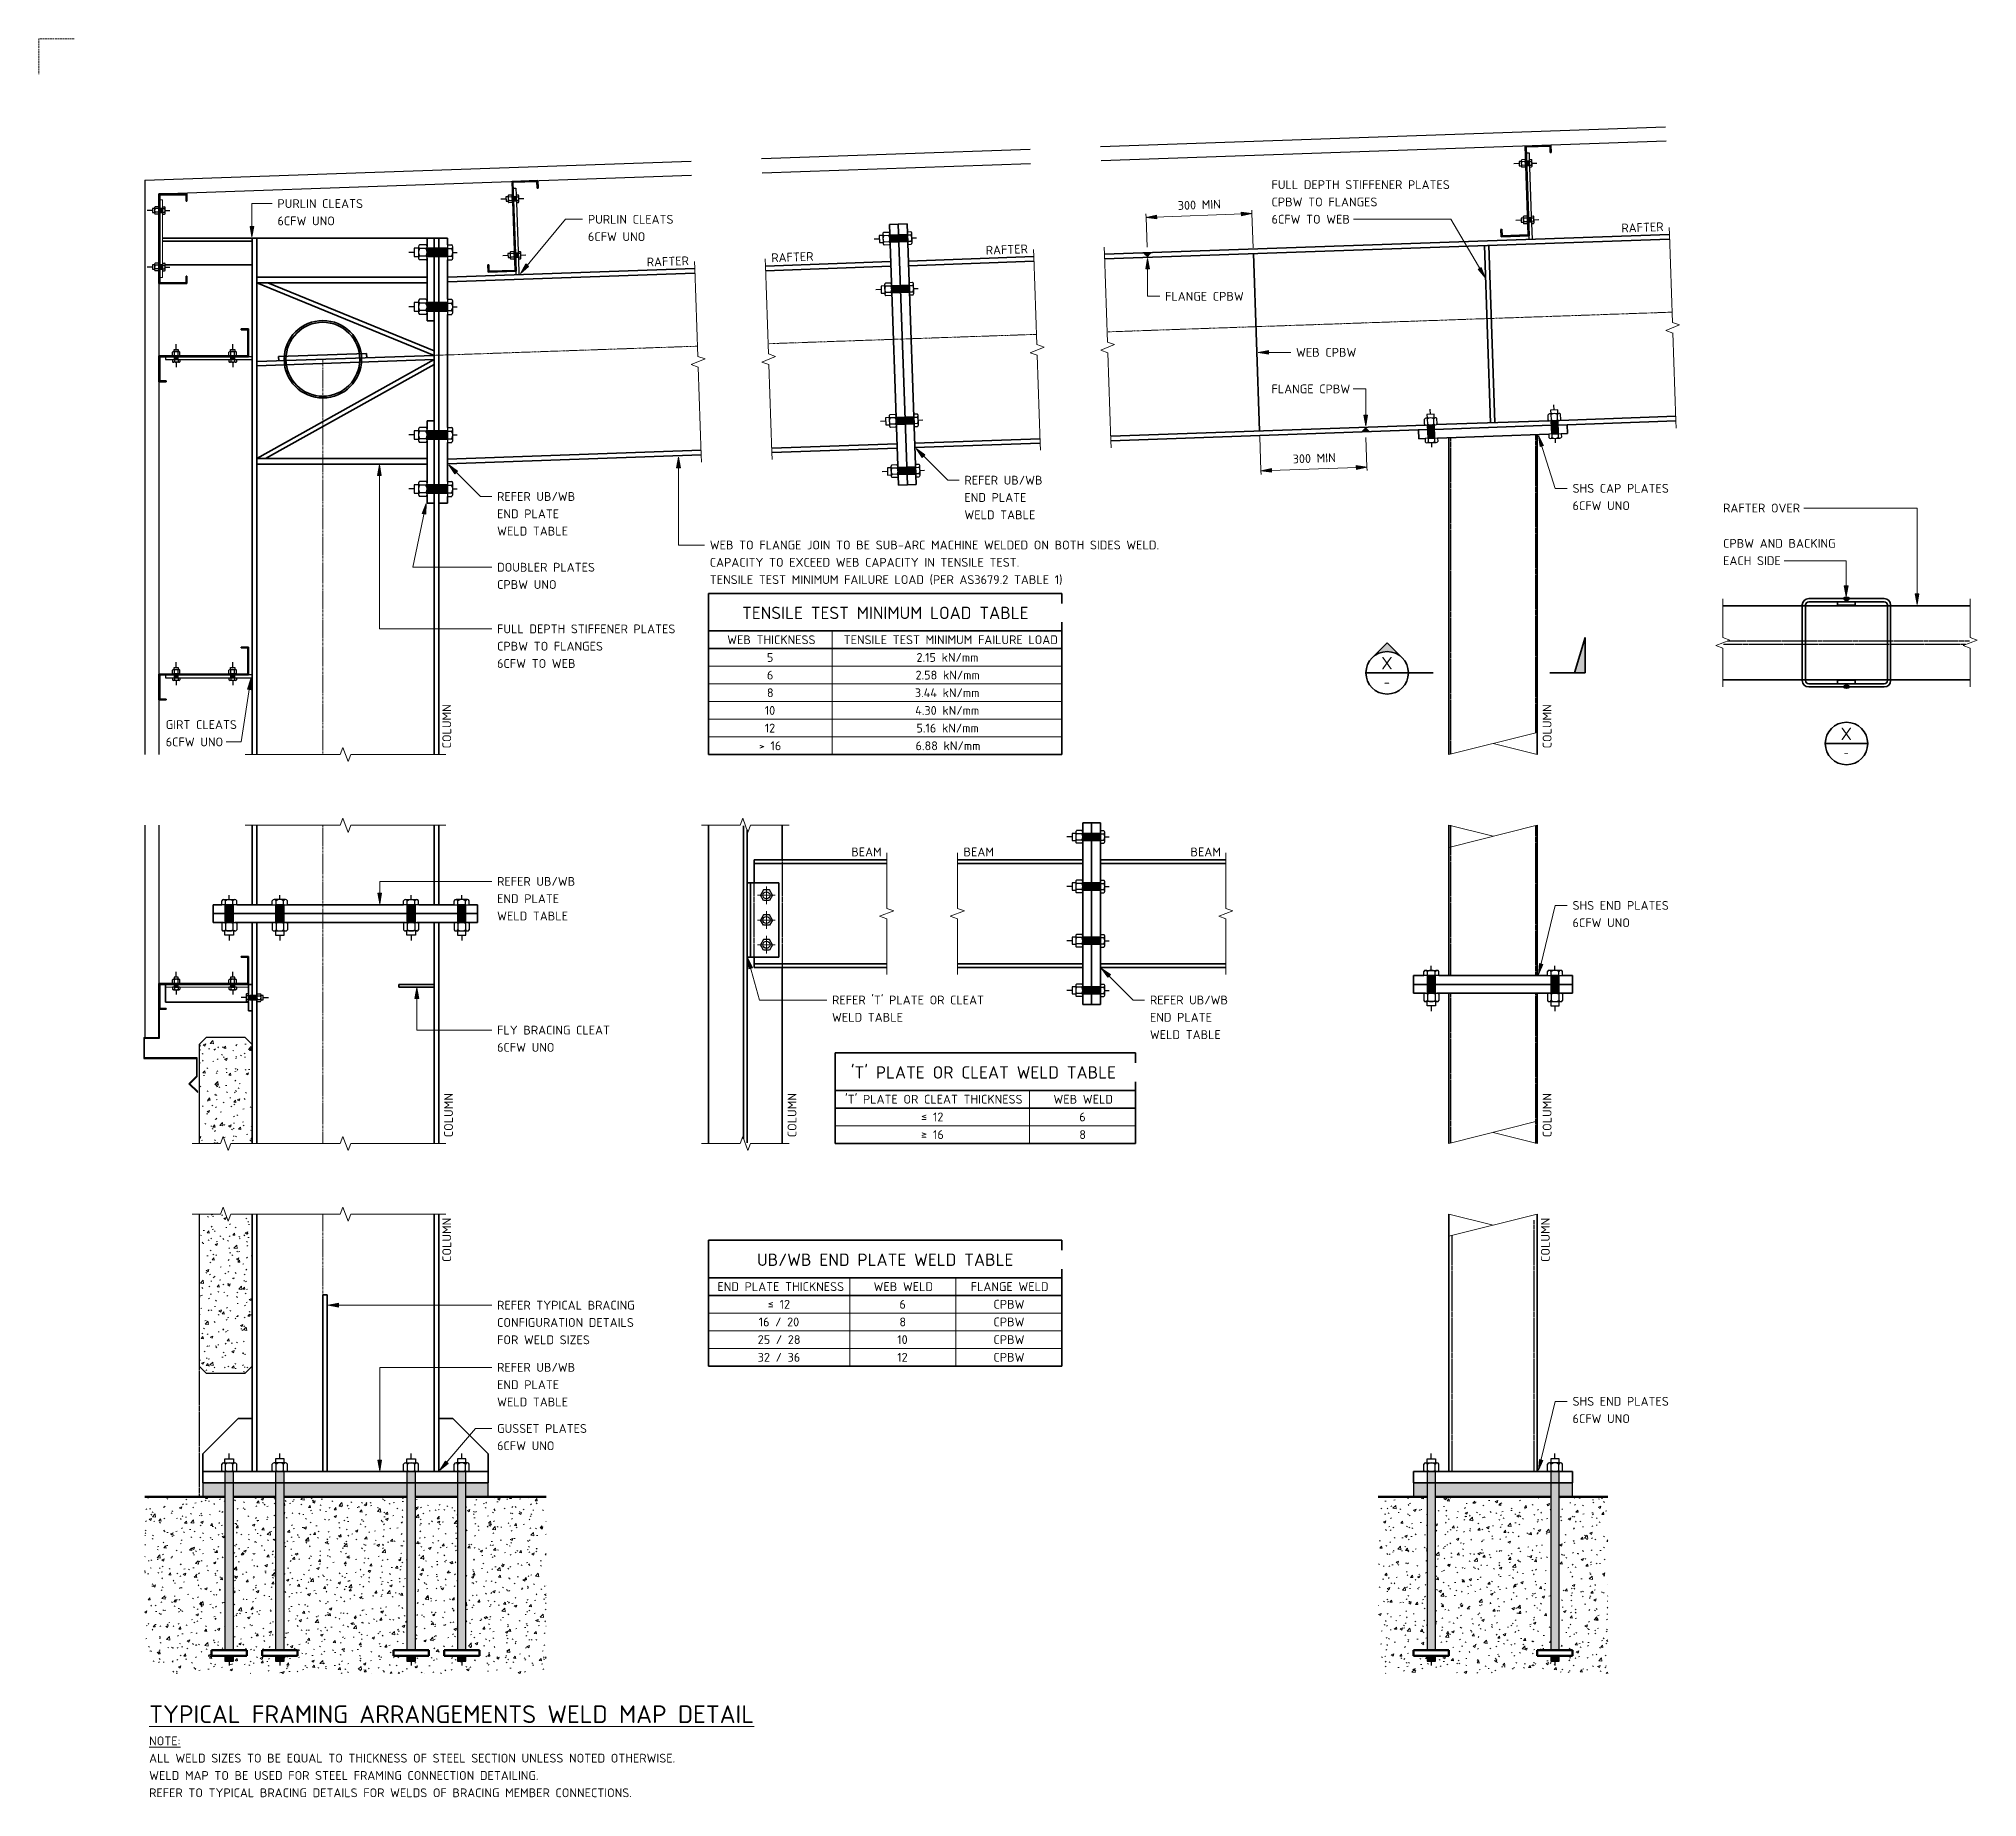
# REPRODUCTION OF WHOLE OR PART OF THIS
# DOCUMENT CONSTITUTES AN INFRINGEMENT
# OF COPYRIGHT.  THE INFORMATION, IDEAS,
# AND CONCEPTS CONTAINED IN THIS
# Model space of a CAD drawing. Header units: millimetres. Extents: x 1727 to 7213, y 842 to 5817.
import ezdxf

# ---------------------------------------------------------------- set-up
doc = ezdxf.new("R2010")
doc.units = ezdxf.units.MM
for name, pattern in [('Centre x0_5', [10.25, 1.5, -1.25, 6.25, -1.25]), ('Dash', [7, 5, -2]), ('Hidden', [4, 3, -1])]:
    doc.linetypes.add(name, pattern=pattern)
for name, color, linetype, lineweight in [('A-000-T_TEXT', 231, 'Continuous', 13), ('A-010-D_DIM', 211, 'Continuous', 13), ('A-010-D_DIM-10', 211, 'Continuous', 13), ('A-010-M_LINE', 90, 'Continuous', 13), ('Z-000-T_TEXT', 131, 'Continuous', 18), ('Z-060-M_DETAIL', 92, 'Continuous', 25), ('Z-200_P_REF_PLANE', 111, 'Dash', 13)]:
    doc.layers.add(name, color=color, linetype=linetype, lineweight=lineweight)
doc.styles.add('ISOCPEUR', font='isocpeur.ttf', dxfattribs={"height": 25})
doc.styles.add('ISOCPEUR_1', font='isocpeur.ttf', dxfattribs={"height": 50})
doc.styles.add('ISOCPEUR_2', font='isocpeur.ttf', dxfattribs={"height": 35})
doc.styles.add('ISOCPEUR_3', font='isocpeur.ttf', dxfattribs={"height": 20})
doc.styles.add('ISOCPEUR_B', font='', dxfattribs={"height": 35})
doc.styles.get('ISOCPEUR_B').set_extended_font_data('ISOCPEUR', bold=True)
doc.dimstyles.new('2_5___Arrow', dxfattribs={"dimscale": 304.8, "dimtxt": 24.899529, "dimasz": 0.098425, "dimexe": 0.032808, "dimexo": 0.052493, "dimgap": 0.032808, "dimtad": 1, "dimdec": 0, "dimzin": 0, "dimdsep": 46, "dimtxsty": 'ISOCPEUR', "dimsah": 1, "dimcen": 0.09, "dimadec": 0, "dimazin": 0, "dimtfac": 1, "dimtdec": 4, "dimtix": 1, "dimtmove": 0, "dimatfit": 3, "dimfxl": 1, "dimtvp": 1, "dimtolj": 1, "dimtzin": 0, "dimlwd": 18, "dimlwe": 18, "dimarcsym": 2})
pattern_1 = [(50, (0, 0), (72.87376, -6.37607), [7.62, -83.82]), (355, (0, 0), (-14.097, 76.42244), [6.096, -67.056]), (100.451, (6.07, -0.53), (58.777, 70.0469), [6.476, -71.236]), (46.184, (0, 20.32), (108.4314, -16.8175), [11.43, -125.73]), (96.636, (9.04, 18.92), (94.961, 98.9709), [9.714, -106.854]), (351.184, (0, 20.32), (94.9623, 98.9702), [9.144, -100.584]), (21, (10.16, 15.24), (60.64565, -40.90654), [7.62, -83.82]), (326, (10.16, 15.24), (24.7208, 73.6749), [6.096, -67.056]), (71.451, (15.214, 11.83), (85.3669, 32.76874), [6.476, -71.236]), (37.5, (0, 0), (1.23552, 33.82243), [3.353, -62.89, 3.353, -64.719, -67.31]), (37.5, (0, 0), (1.23552, 33.82243), [-134.315, 3.353, -63.957]), (7.5, (0, 0), (26.72815, 40.07255), [3.353, -35.458, 3.353, -61.366, -25.654]), (7.5, (0, 0), (26.72815, 40.07255), [-103.53, 3.353, -22.301]), (327.5, (-22.657, 0), (54.23632, -2.29212), [3.353, -22.047, 3.353, -75.895, -105.156]), (327.5, (-22.657, 0), (54.23632, -2.29212), [-104.648, 3.353, -101.803]), (317.5, (-32.817, 0), (59.25158, 10.17014), [3.353, -29.667, 3.353, -49.276, -74.676]), (317.5, (-32.817, 0), (59.25158, 10.17014), [-85.649, 3.353, -71.323])]

msp = doc.modelspace()

# ---------------------------------------------------------------- texts
at = {"layer": 'A-000-T_TEXT', "color": 7, "lineweight": 18, "attachment_point": 1}
for s, insert, char_height, width, style in [('FULL DEPTH STIFFENER PLATES', (5215.5, 5416.8), 25, 596.455, 'ISOCPEUR'), ('PURLIN CLEATS', (2402.2, 5363.2), 25, 285.401, 'ISOCPEUR'), ('CPBW TO FLANGES', (5215.5, 5367.8), 25, 352.743, 'ISOCPEUR'), ('6CFW UNO', (2402.2, 5314.3), 25, 189.198, 'ISOCPEUR'), ('6CFW UNO', (3280.8, 5269.7), 25, 189.198, 'ISOCPEUR'), ('PURLIN CLEATS', (3280.8, 5318.7), 25, 285.401, 'ISOCPEUR'), ('6CFW TO WEB', (5215.5, 5318.9), 25, 262.954, 'ISOCPEUR'), ('FLANGE CPBW', (4914.2, 5100.9), 25, 262.152, 'ISOCPEUR'), ('WEB CPBW', (5284.8, 4942.3), 25, 201.224, 'ISOCPEUR'), ('FLANGE CPBW', (5215.5, 4838.9), 25, 262.152, 'ISOCPEUR'), ('REFER UB/WB', (4346.3, 4580.7), 25, 258.945, 'ISOCPEUR'), ('REFER UB/WB', (3023.7, 4534.6), 25, 258.945, 'ISOCPEUR'), ('END PLATE', (4346.3, 4531.8), 25, 206.835, 'ISOCPEUR'), ('RAFTER OVER', (6493.5, 4501.9), 25, 258.143, 'ISOCPEUR'), ('END PLATE', (3023.7, 4485.6), 25, 206.835, 'ISOCPEUR'), ('WELD TABLE', (4346.3, 4482.8), 25, 238.101, 'ISOCPEUR'), ('WELD TABLE', (3023.7, 4436.7), 25, 238.101, 'ISOCPEUR'), ('WEB TO FLANGE JOIN TO BE SUB-ARC MACHINE WELDED ON BOTH SIDES WELD.', (3625.7, 4397.3), 25, 1483.122, 'ISOCPEUR'), ('CPBW AND BACKING', (6493.5, 4401.9), 25, 369.578, 'ISOCPEUR'), ('DOUBLER PLATES', (3023.7, 4334.4), 25, 324.683, 'ISOCPEUR'), ('CAPACITY TO EXCEED WEB CAPACITY IN TENSILE TEST.', (3625.7, 4348.3), 25, 1039.789, 'ISOCPEUR'), ('EACH SIDE', (6493.5, 4352.9), 25, 191.603, 'ISOCPEUR'), ('CPBW UNO', (3023.7, 4285.5), 25, 194.008, 'ISOCPEUR'), ('TENSILE TEST MINIMUM FAILURE LOAD (PER AS3679.2 TABLE 1)', (3625.7, 4299.4), 25, 1176.877, 'ISOCPEUR'), ('FULL DEPTH STIFFENER PLATES', (3023.7, 4160), 25, 596.455, 'ISOCPEUR'), ('WEB THICKNESS', (3674.9, 4129.3), 25, 294.219, 'ISOCPEUR'), ('TENSILE TEST MINIMUM FAILURE LOAD', (4004.6, 4129.3), 25, 707.088, 'ISOCPEUR'), ('6CFW TO WEB', (3023.7, 4062.1), 25, 262.954, 'ISOCPEUR'), ('CPBW TO FLANGES', (3023.7, 4111), 25, 352.743, 'ISOCPEUR'), ('5', (3787.4, 4079.3), 25, 21.646, 'ISOCPEUR'), ('2.15 kN/mm', (4210.6, 4079.3), 25, 207.637, 'ISOCPEUR'), ('6', (3787.4, 4029.3), 25, 21.646, 'ISOCPEUR'), ('2.58 kN/mm', (4208, 4029.3), 25, 214.051, 'ISOCPEUR'), ('8', (3787.4, 3979.3), 25, 21.646, 'ISOCPEUR'), ('3.44 kN/mm', (4206, 3979.3), 25, 218.861, 'ISOCPEUR'), ('10', (3781.1, 3929.3), 25, 36.878, 'ISOCPEUR'), ('4.30 kN/mm', (4207, 3929.3), 25, 216.456, 'ISOCPEUR'), ('6CFW UNO', (2086, 3840.2), 25, 189.198, 'ISOCPEUR'), ('GIRT CLEATS', (2086, 3889.2), 25, 239.705, 'ISOCPEUR'), ('12', (3781.1, 3879.3), 25, 36.878, 'ISOCPEUR'), ('5.16 kN/mm', (4210.6, 3879.3), 25, 207.637, 'ISOCPEUR'), ('> 16', (3764.5, 3829.3), 25, 76.962, 'ISOCPEUR'), ('6.88 kN/mm', (4208, 3829.3), 25, 214.051, 'ISOCPEUR'), ('BEAM', (4026.1, 3529), 25, 100.211, 'ISOCPEUR'), ('BEAM', (4343.8, 3529), 25, 100.211, 'ISOCPEUR'), ('BEAM', (4986.1, 3529), 25, 100.211, 'ISOCPEUR'), ('REFER UB/WB', (3023.7, 3445.6), 25, 258.945, 'ISOCPEUR'), ('WELD TABLE', (3023.7, 3347.7), 25, 238.101, 'ISOCPEUR'), ('END PLATE', (3023.7, 3396.7), 25, 206.835, 'ISOCPEUR'), ("REFER 'T' PLATE OR CLEAT", (3971.6, 3110.1), 25, 514.683, 'ISOCPEUR'), ('REFER UB/WB', (4871.3, 3110.1), 25, 258.945, 'ISOCPEUR'), ('FLY BRACING CLEAT', (3023.7, 3025), 25, 377.595, 'ISOCPEUR'), ('WELD TABLE', (3971.6, 3061.1), 25, 238.101, 'ISOCPEUR'), ('END PLATE', (4871.3, 3061.1), 25, 206.835, 'ISOCPEUR'), ('6CFW UNO', (3023.7, 2976.1), 25, 189.198, 'ISOCPEUR'), ('WELD TABLE', (4871.3, 3012.2), 25, 238.101, 'ISOCPEUR'), ("'T' PLATE OR CLEAT THICKNESS", (4008.6, 2829.3), 25, 598.059, 'ISOCPEUR'), ('WEB WELD', (4598.3, 2829.3), 25, 198.819, 'ISOCPEUR'), ('≤', (4223.5, 2779.3), 25, 21.646, 'ISOCPEUR'), (' 12', (4241.4, 2779.3), 25, 55.316, 'ISOCPEUR'), ('6', (4671.4, 2779.3), 25, 21.646, 'ISOCPEUR'), ('≥', (4223.5, 2729.3), 25, 21.646, 'ISOCPEUR'), (' 16', (4241.4, 2729.3), 25, 55.316, 'ISOCPEUR'), ('8', (4671.4, 2729.3), 25, 21.646, 'ISOCPEUR'), ('END PLATE THICKNESS', (3647.3, 2299.3), 25, 421.688, 'ISOCPEUR'), (' 12', (3807.4, 2249.3), 25, 55.316, 'ISOCPEUR'), ('WEB WELD', (4089.3, 2299.3), 25, 198.819, 'ISOCPEUR'), ('6', (4162.4, 2249.3), 25, 21.646, 'ISOCPEUR'), ('FLANGE WELD', (4364.1, 2299.3), 25, 259.747, 'ISOCPEUR'), ('CPBW', (4428.6, 2249.3), 25, 103.418, 'ISOCPEUR'), ('REFER TYPICAL BRACING', (3023.7, 2246.7), 25, 458.565, 'ISOCPEUR'), ('CONFIGURATION DETAILS', (3023.7, 2197.8), 25, 450.548, 'ISOCPEUR'), ('16 / 20', (3764.1, 2199.3), 25, 138.692, 'ISOCPEUR'), ('≤', (3789.5, 2249.3), 25, 21.646, 'ISOCPEUR'), ('8', (4162.4, 2199.3), 25, 21.646, 'ISOCPEUR'), ('CPBW', (4428.6, 2199.3), 25, 103.418, 'ISOCPEUR'), ('FOR WELD SIZES', (3023.7, 2148.8), 25, 310.253, 'ISOCPEUR'), ('25 / 28', (3761.4, 2149.3), 25, 145.105, 'ISOCPEUR'), ('10', (4156.1, 2149.3), 25, 36.878, 'ISOCPEUR'), ('CPBW', (4428.6, 2149.3), 25, 103.418, 'ISOCPEUR'), ('32 / 36', (3761.4, 2099.3), 25, 145.105, 'ISOCPEUR'), ('12', (4156.1, 2099.3), 25, 36.878, 'ISOCPEUR'), ('CPBW', (4428.6, 2099.3), 25, 103.418, 'ISOCPEUR'), ('REFER UB/WB', (3023.7, 2070.8), 25, 258.945, 'ISOCPEUR'), ('END PLATE', (3023.7, 2021.9), 25, 206.835, 'ISOCPEUR'), ('WELD TABLE', (3023.7, 1972.9), 25, 238.101, 'ISOCPEUR'), ('GUSSET PLATES', (3023.7, 1897.9), 25, 303.038, 'ISOCPEUR'), ('6CFW UNO', (3023.7, 1849), 25, 189.198, 'ISOCPEUR'), ('\\LTYPICAL FRAMING ARRANGEMENTS WELD MAP DETAIL', (2039, 1102.1), 50, 1999.409, 'ISOCPEUR_1'), ('\\LNOTE:', (2039, 1014.1), 25, 102.616, 'ISOCPEUR'), ('ALL WELD SIZES TO BE EQUAL TO THICKNESS OF STEEL SECTION UNLESS NOTED OTHERWISE.', (2039, 965.2), 25, 1750.084, 'ISOCPEUR'), ('WELD MAP TO BE USED FOR STEEL FRAMING CONNECTION DETAILING.', (2039, 916.2), 25, 1284.303, 'ISOCPEUR'), ('REFER TO TYPICAL BRACING DETAILS FOR WELDS OF BRACING MEMBER CONNECTIONS.', (2039, 867.3), 25, 1596.961, 'ISOCPEUR')]:
    msp.add_mtext(s, dxfattribs=dict(at, insert=insert, char_height=char_height, width=width, style=style))
at = {"layer": 'A-000-T_TEXT', "color": 7, "lineweight": 18, "char_height": 25, "width": 142.7, "attachment_point": 1, "style": 'ISOCPEUR'}
for s, insert, rotation in [('RAFTER', (6205.1, 5293.8), 2), ('RAFTER', (3799.3, 5209.8), 2), ('RAFTER', (4406.2, 5231), 2), ('RAFTER', (3446.8, 5197.5), 2), ('COLUMN', (2868.8, 3809.4), 90), ('COLUMN', (5982.9, 3809.4), 90), ('COLUMN', (2873.8, 2709.4), 90), ('COLUMN', (3846, 2709.4), 90), ('COLUMN', (5982.9, 2709.4), 90), ('COLUMN', (2868.8, 2356.6), 90), ('COLUMN', (5977.9, 2356.6), 90)]:
    msp.add_mtext(s, dxfattribs=dict(at, insert=insert, rotation=rotation))
at = {"layer": 'Z-000-T_TEXT', "lineweight": 13, "attachment_point": 1}
for s, insert, char_height, width, style in [('X', (5526.3, 4068.1), 35, 38.481, 'ISOCPEUR_2'), ('-', (5533.3, 4008.9), 25, 21.646, 'ISOCPEUR'), ('X', (6826.3, 3868.1), 35, 38.481, 'ISOCPEUR_2')]:
    msp.add_mtext(s, dxfattribs=dict(at, insert=insert, char_height=char_height, width=width, style=style))

# ---------------------------------------------------------------- blocks, each defined once
blk = doc.blocks.new('NRP_Bolt Detailed Section _v2_ - M24-3988995-S-6901 - _INDUSTRIAL_ TYPICAL PORTAL FRAME WELD MAP DETAIL')
at = {"layer": 'Z-060-M_DETAIL', "lineweight": 50}
for points in [[(-15, -12), (0, -12), (0, 12), (-15, 12)], [(16, -12), (522, -12), (522, 12), (16, 12)]]:
    blk.add_hatch(color=256, dxfattribs=at).paths.add_polyline_path(points)
at = {"layer": 'Z-060-M_DETAIL'}
for p, q in [((-15, 12), (-15, -12)), ((0, 12), (-15, 12)), ((522, 12), (16, 12)), ((522, 16.002), (522, -16.002)), ((522, -12), (522, 12)), ((525.048, 21.336), (542.952, 21.336)), ((525.048, 10.668), (542.952, 10.668)), ((546, -16.002), (546, 16.002)), ((558, 12), (546, 12)), ((558, -12), (558, 12)), ((0, 0), (-27, 0)), ((-15, -12), (0, -12)), ((16, -12), (522, -12)), ((525.048, -10.668), (542.952, -10.668)), ((525.048, -21.336), (542.952, -21.336)), ((546, -12), (558, -12)), ((558, 0), (573, 0))]:
    blk.add_line(p, q, dxfattribs=at)
at = {"layer": 'Z-060-M_DETAIL', "lineweight": 50}
for p, q in [((16, 50), (0, 50)), ((0, 50), (0, -50)), ((16, -50), (16, 50)), ((0, -50), (16, -50))]:
    blk.add_line(p, q, dxfattribs=at)
at = {"layer": 'Z-060-M_DETAIL'}
for centre, radius, start, end in [((528.19125, 16.002), 6.19125, 120.51023741, 239.48976259), ((542.19653, 0), 20.196, 148.11450375, 211.88549625), ((539.80875, 16.002), 6.19125, 300.51023741, 59.48976259), ((525.80347, 0), 20.196, 328.11450375, 31.88549625), ((528.19125, -16.002), 6.19125, 120.51023741, 239.48976259), ((539.80875, -16.002), 6.19125, 300.51023741, 59.48976259)]:
    blk.add_arc(centre, radius, start, end, dxfattribs=at)
blk = doc.blocks.new('NRP_Bolt Detailed Section _v2_ - M24-3988998-S-6901 - _INDUSTRIAL_ TYPICAL PORTAL FRAME WELD MAP DETAIL')
at = {"layer": 'Z-060-M_DETAIL', "lineweight": 50}
for points in [[(-15, 12), (-15, -12), (0, -12), (0, 12)], [(16, -12), (522, -12), (522, 12), (16, 12)]]:
    blk.add_hatch(color=256, dxfattribs=at).paths.add_polyline_path(points)
at = {"layer": 'Z-060-M_DETAIL'}
for p, q in [((0, 0), (-27, 0)), ((0, 12), (-15, 12)), ((-15, 12), (-15, -12)), ((522, 12), (16, 12)), ((522, -16.002), (522, 16.002)), ((522, -12), (522, 12)), ((525.048, 21.336), (542.952, 21.336)), ((525.048, 10.668), (542.952, 10.668)), ((546, 16.002), (546, -16.002)), ((546, 12), (558, 12)), ((558, 12), (558, -12)), ((558, 0), (573, 0)), ((-15, -12), (0, -12)), ((16, -12), (522, -12)), ((525.048, -10.668), (542.952, -10.668)), ((525.048, -21.336), (542.952, -21.336)), ((558, -12), (546, -12))]:
    blk.add_line(p, q, dxfattribs=at)
at = {"layer": 'Z-060-M_DETAIL', "lineweight": 50}
for p, q in [((0, 50), (0, -50)), ((16, 50), (0, 50)), ((16, -50), (16, 50)), ((0, -50), (16, -50))]:
    blk.add_line(p, q, dxfattribs=at)
at = {"layer": 'Z-060-M_DETAIL'}
for centre, radius, start, end in [((528.19125, 16.002), 6.19125, 120.51023741, 239.48976259), ((542.19653, 0), 20.196, 148.11450375, 211.88549625), ((539.80875, 16.002), 6.19125, 300.51023741, 59.48976259), ((525.80347, 0), 20.196, 328.11450375, 31.88549625), ((528.19125, -16.002), 6.19125, 120.51023741, 239.48976259), ((539.80875, -16.002), 6.19125, 300.51023741, 59.48976259)]:
    blk.add_arc(centre, radius, start, end, dxfattribs=at)
blk = doc.blocks.new('NRP_Break Line _v2_ - Section-3988991-S-6901 - _INDUSTRIAL_ TYPICAL PORTAL FRAME WELD MAP DETAIL')
at = {"layer": 'Z-060-M_DETAIL', "lineweight": 18}
for p, q in [((0, 0), (249, 0)), ((279, 0), (528, 0))]:
    blk.add_line(p, q, dxfattribs=at)
blk = doc.blocks.new('NRP_Bolt Detailed Section _v2_ - M24-3988992-S-6901 - _INDUSTRIAL_ TYPICAL PORTAL FRAME WELD MAP DETAIL')
at = {"layer": 'Z-060-M_DETAIL'}
blk.add_hatch(color=256, dxfattribs=at).paths.add_polyline_path([(58.2, 12), (0, 12), (0, -12), (58.2, -12)])
for p, q in [((-14.6, 16), (-14.6, -16)), ((0, 21.3), (-11.6, 21.3)), ((0, 10.7), (-11.6, 10.7)), ((0, -21.3), (0, 21.3)), ((58.2, 12), (0, 12)), ((0, 12), (0, -12)), ((58.2, 16), (58.2, -16)), ((58.2, -12), (58.2, 12)), ((61.2, 21.3), (79.2, 21.3)), ((61.2, 10.7), (79.2, 10.7)), ((82.2, -16), (82.2, 16)), ((94.2, 12), (82.2, 12)), ((94.2, -12), (94.2, 12)), ((-14.6, 0), (-27, 0)), ((0, -10.7), (-11.6, -10.7)), ((0, -21.3), (-11.6, -21.3)), ((0, -12), (58.2, -12)), ((61.2, -10.7), (79.2, -10.7)), ((61.2, -21.3), (79.2, -21.3)), ((82.2, -12), (94.2, -12)), ((94.2, 0), (109.2, 0))]:
    blk.add_line(p, q, dxfattribs=at)
for centre, radius, start, end in [((-8.4, 16), 6.19, 120.5102, 239.4898), ((5.6, 0), 20.2, 148.1145, 211.8855), ((64.4, 16), 6.19, 120.5102, 239.4898), ((78.4, 0), 20.2, 148.1145, 211.8855), ((76, 16), 6.19, 300.5102, 59.4898), ((62, 0), 20.2, 328.1145, 31.8855), ((-8.4, -16), 6.19, 120.5102, 239.4898), ((64.4, -16), 6.19, 120.5102, 239.4898), ((76, -16), 6.19, 300.5102, 59.4898)]:
    blk.add_arc(centre, radius, start, end, dxfattribs=at)
blk = doc.blocks.new('NRP_Bolt Detailed Section _v2_ - M20-3988994-S-6901 - _INDUSTRIAL_ TYPICAL PORTAL FRAME WELD MAP DETAIL')
at = {"layer": 'Z-060-M_DETAIL'}
blk.add_hatch(color=256, dxfattribs=at).paths.add_polyline_path([(0, 10), (0, -10), (50, -10), (50, 10)])
for p, q in [((-12.2, 0), (-25, 0)), ((-12.2, 13.3), (-12.2, -13.3)), ((0, 17.8), (-9.6, 17.8)), ((0, 8.9), (-9.6, 8.9)), ((0, -17.8), (0, 17.8)), ((50, 10), (0, 10)), ((0, 10), (0, -10)), ((50, 13.3), (50, -13.3)), ((50, -10), (50, 10)), ((52.5, 17.8), (67.5, 17.8)), ((52.5, 8.9), (67.5, 8.9)), ((70, -13.3), (70, 13.3)), ((80, 10), (70, 10)), ((80, -10), (80, 10)), ((0, -8.9), (-9.6, -8.9)), ((0, -17.8), (-9.6, -17.8)), ((0, -10), (50, -10)), ((52.5, -8.9), (67.5, -8.9)), ((52.5, -17.8), (67.5, -17.8)), ((70, -10), (80, -10)), ((80, 0), (95, 0))]:
    blk.add_line(p, q, dxfattribs=at)
for centre, radius, start, end in [((-7, 13.3), 5.16, 120.5102, 239.4898), ((4.6, 0), 16.8, 148.1145, 211.8855), ((55.2, 13.3), 5.16, 120.5102, 239.4898), ((66.8, 0), 16.8, 148.1145, 211.8855), ((64.8, 13.3), 5.16, 300.5102, 59.4898), ((53.2, 0), 16.8, 328.1145, 31.8855), ((-7, -13.3), 5.16, 120.5102, 239.4898), ((55.2, -13.3), 5.16, 120.5102, 239.4898), ((64.8, -13.3), 5.16, 300.5102, 59.4898)]:
    blk.add_arc(centre, radius, start, end, dxfattribs=at)
blk = doc.blocks.new('NRP_Break Line _v2_ - Rectangular-3988997-S-6901 - _INDUSTRIAL_ TYPICAL PORTAL FRAME WELD MAP DETAIL')
at = {"layer": 'Z-060-M_DETAIL', "lineweight": 18}
for p, q in [((0, 0), (250, 62.5)), ((0, 62.5), (125, 31.25))]:
    blk.add_line(p, q, dxfattribs=at)
at = {"layer": 'Z-060-M_DETAIL', "lineweight": 35}
for p, q in [((0, 62.5), (0, 0)), ((250, 62.5), (250, 0))]:
    blk.add_line(p, q, dxfattribs=at)
blk = doc.blocks.new('NRP_Break Line _v2_ - Section-3989000-S-6901 - _INDUSTRIAL_ TYPICAL PORTAL FRAME WELD MAP DETAIL')
at = {"layer": 'Z-060-M_DETAIL', "lineweight": 18}
for p, q in [((0, 0), (60, 0)), ((90, 0), (145, 0))]:
    blk.add_line(p, q, dxfattribs=at)
blk = doc.blocks.new('NRP_Break Line _v2_ - Section-3989001-S-6901 - _INDUSTRIAL_ TYPICAL PORTAL FRAME WELD MAP DETAIL')
at = {"layer": 'Z-060-M_DETAIL', "lineweight": 18}
for p, q in [((0, 0), (249, 0)), ((279, 0), (528, 0))]:
    blk.add_line(p, q, dxfattribs=at)
blk = doc.blocks.new('NRP_Bolt Detailed Section _v2_ - M20-3989002-S-6901 - _INDUSTRIAL_ TYPICAL PORTAL FRAME WELD MAP DETAIL')
at = {"layer": 'Z-060-M_DETAIL'}
blk.add_hatch(color=256, dxfattribs=at).paths.add_polyline_path([(0, 10), (0, -10), (37.8, -10), (37.8, 10)])
for p, q in [((-12.2, 0), (-25, 0)), ((-12.2, 13.3), (-12.2, -13.3)), ((0, 17.8), (-9.6, 17.8)), ((0, 8.9), (-9.6, 8.9)), ((0, -17.8), (0, 17.8)), ((37.8, 10), (0, 10)), ((0, 10), (0, -10)), ((37.8, 13.3), (37.8, -13.3)), ((37.8, -10), (37.8, 10)), ((40.3, 17.8), (55.3, 17.8)), ((40.3, 8.9), (55.3, 8.9)), ((57.8, -13.3), (57.8, 13.3)), ((67.8, 10), (57.8, 10)), ((67.8, -10), (67.8, 10)), ((0, -8.9), (-9.6, -8.9)), ((0, -17.8), (-9.6, -17.8)), ((0, -10), (37.8, -10)), ((40.3, -8.9), (55.3, -8.9)), ((40.3, -17.8), (55.3, -17.8)), ((57.8, -10), (67.8, -10)), ((67.8, 0), (82.8, 0))]:
    blk.add_line(p, q, dxfattribs=at)
for centre, radius, start, end in [((-7, 13.3), 5.16, 120.5102, 239.4898), ((4.6, 0), 16.8, 148.1145, 211.8855), ((43, 13.3), 5.16, 120.5102, 239.4898), ((54.6, 0), 16.8, 148.1145, 211.8855), ((52.6, 13.3), 5.16, 300.5102, 59.4898), ((41, 0), 16.8, 328.1145, 31.8855), ((-7, -13.3), 5.16, 120.5102, 239.4898), ((43, -13.3), 5.16, 120.5102, 239.4898), ((52.6, -13.3), 5.16, 300.5102, 59.4898)]:
    blk.add_arc(centre, radius, start, end, dxfattribs=at)
blk = doc.blocks.new('NRP_Break Line _v2_ - Section-V1-S-6901 - _INDUSTRIAL_ TYPICAL PORTAL FRAME WELD MAP DETAIL')
at = {"layer": 'Z-060-M_DETAIL', "lineweight": 18}
for p, q in [((5, 0), (60, 0)), ((90, 0), (150, 0))]:
    blk.add_line(p, q, dxfattribs=at)
blk = doc.blocks.new('NRP_Purlin Cleat _v2_ - 250-878178-S-6901 - _INDUSTRIAL_ TYPICAL PORTAL FRAME WELD MAP DETAIL')
at = {"layer": 'Z-060-M_DETAIL'}
for points in [[(8, 221), (-3, 221), (-3, 209), (8, 209)], [(8, 61), (-3, 61), (-3, 49), (8, 49)]]:
    blk.add_hatch(color=256, dxfattribs=at).paths.add_polyline_path(points)
for p, q in [((-15, 221), (-21, 221)), ((-21, 221), (-21, 209)), ((-15, 223), (-15, 207)), ((-4.5, 225.7), (-13.5, 225.7)), ((-4.5, 220.3), (-13.5, 220.3)), ((-3, 207), (-3, 223)), ((8, 221), (-3, 221)), ((-3, 221), (-3, 209)), ((0, 221), (0, 245)), ((0, 245), (8, 245)), ((8, 245), (8, 225.7)), ((8, 225.7), (13.8, 225.7)), ((8, 225.7), (8, 204.3)), ((8, 209), (8, 221)), ((8, 220.3), (13.8, 220.3)), ((15.3, 207), (15.3, 223)), ((-21, 215), (-36, 215)), ((-21, 209), (-15, 209)), ((-4.5, 209.7), (-13.5, 209.7)), ((-4.5, 204.3), (-13.5, 204.3)), ((-3, 209), (8, 209)), ((0, 61), (0, 209)), ((8, 209.7), (13.8, 209.7)), ((8, 204.3), (8, 65.7)), ((8, 204.3), (13.8, 204.3)), ((15.3, 215), (29, 215)), ((-21, 55), (-36, 55)), ((-15, 61), (-21, 61)), ((-21, 61), (-21, 49)), ((-15, 63), (-15, 47)), ((-4.5, 65.7), (-13.5, 65.7)), ((-4.5, 60.3), (-13.5, 60.3)), ((-3, 47), (-3, 63)), ((8, 61), (-3, 61)), ((-3, 61), (-3, 49)), ((8, 65.7), (13.8, 65.7)), ((8, 65.7), (8, 44.3)), ((8, 49), (8, 61)), ((8, 60.3), (13.8, 60.3)), ((15.3, 47), (15.3, 63)), ((15.3, 55), (29, 55)), ((-21, 49), (-15, 49)), ((-4.5, 49.7), (-13.5, 49.7)), ((-4.5, 44.3), (-13.5, 44.3)), ((-3, 49), (8, 49)), ((0, 0), (0, 49)), ((8, 0), (0, 0)), ((8, 49.7), (13.8, 49.7)), ((8, 44.3), (8, 0)), ((8, 44.3), (13.8, 44.3))]:
    blk.add_line(p, q, dxfattribs=at)
for centre, radius, start, end in [((-11.9, 223), 3.1, 120.5102, 239.4898), ((-4.9, 215), 10.1, 148.1145, 211.8855), ((-6.1, 223), 3.1, 300.5102, 59.4898), ((-13.1, 215), 10.1, 328.1145, 31.8855), ((12.2, 223), 3.1, 300.5102, 59.4898), ((5.2, 215), 10.1, 328.1145, 31.8855), ((-11.9, 207), 3.1, 120.5102, 239.4898), ((-6.1, 207), 3.1, 300.5102, 59.4898), ((12.2, 207), 3.1, 300.5102, 59.4898), ((-11.9, 63), 3.1, 120.5102, 239.4898), ((-4.9, 55), 10.1, 148.1145, 211.8855), ((-6.1, 63), 3.1, 300.5102, 59.4898), ((-13.1, 55), 10.1, 328.1145, 31.8855), ((12.2, 63), 3.1, 300.5102, 59.4898), ((5.2, 55), 10.1, 328.1145, 31.8855), ((-11.9, 47), 3.1, 120.5102, 239.4898), ((-6.1, 47), 3.1, 300.5102, 59.4898), ((12.2, 47), 3.1, 300.5102, 59.4898)]:
    blk.add_arc(centre, radius, start, end, dxfattribs=at)
blk = doc.blocks.new('NRP_Bolt Detailed Section _v2_ - M24-3989004-S-6901 - _INDUSTRIAL_ TYPICAL PORTAL FRAME WELD MAP DETAIL')
at = {"layer": 'Z-060-M_DETAIL'}
blk.add_hatch(color=256, dxfattribs=at).paths.add_polyline_path([(50, 12), (0, 12), (0, -12), (50, -12)])
for p, q in [((-14.6, 0), (-27, 0)), ((-14.6, -16), (-14.6, 16)), ((0, 21.3), (-11.6, 21.3)), ((0, 10.7), (-11.6, 10.7)), ((0, 21.3), (0, -21.3)), ((50, 12), (0, 12)), ((0, 12), (0, -12)), ((50, -16), (50, 16)), ((50, -12), (50, 12)), ((53, 21.3), (71, 21.3)), ((53, 10.7), (71, 10.7)), ((74, 16), (74, -16)), ((74, 12), (86, 12)), ((86, 12), (86, -12)), ((86, 0), (101, 0)), ((0, -10.7), (-11.6, -10.7)), ((0, -21.3), (-11.6, -21.3)), ((0, -12), (50, -12)), ((53, -10.7), (71, -10.7)), ((53, -21.3), (71, -21.3)), ((86, -12), (74, -12))]:
    blk.add_line(p, q, dxfattribs=at)
for centre, radius, start, end in [((-8.4, 16), 6.19, 120.5102, 239.4898), ((5.6, 0), 20.2, 148.1145, 211.8855), ((56.2, 16), 6.19, 120.5102, 239.4898), ((70.2, 0), 20.2, 148.1145, 211.8855), ((67.8, 16), 6.19, 300.5102, 59.4898), ((53.8, 0), 20.2, 328.1145, 31.8855), ((-8.4, -16), 6.19, 120.5102, 239.4898), ((56.2, -16), 6.19, 120.5102, 239.4898), ((67.8, -16), 6.19, 300.5102, 59.4898)]:
    blk.add_arc(centre, radius, start, end, dxfattribs=at)
blk = doc.blocks.new('NRP_Bolt Detailed Section _v2_ - M24-3989005-S-6901 - _INDUSTRIAL_ TYPICAL PORTAL FRAME WELD MAP DETAIL')
at = {"layer": 'Z-060-M_DETAIL'}
blk.add_hatch(color=256, dxfattribs=at).paths.add_polyline_path([(50, -12), (50, 12), (0, 12), (0, -12), (32.6, -12)])
for p, q in [((-14.6, 16), (-14.6, -16)), ((0, 21.3), (-11.6, 21.3)), ((0, 10.7), (-11.6, 10.7)), ((0, -21.3), (0, 21.3)), ((50, 12), (0, 12)), ((0, 12), (0, -12)), ((50, 16), (50, -16)), ((50, -12), (50, 12)), ((53, 21.3), (71, 21.3)), ((53, 10.7), (71, 10.7)), ((74, -16), (74, 16)), ((86, 12), (74, 12)), ((86, -12), (86, 12)), ((-14.6, 0), (-27, 0)), ((0, -10.7), (-11.6, -10.7)), ((0, -21.3), (-11.6, -21.3)), ((0, -12), (50, -12)), ((53, -10.7), (71, -10.7)), ((53, -21.3), (71, -21.3)), ((74, -12), (86, -12)), ((86, 0), (101, 0))]:
    blk.add_line(p, q, dxfattribs=at)
for centre, radius, start, end in [((-8.4, 16), 6.19, 120.5102, 239.4898), ((5.6, 0), 20.2, 148.1145, 211.8855), ((56.2, 16), 6.19, 120.5102, 239.4898), ((70.2, 0), 20.2, 148.1145, 211.8855), ((67.8, 16), 6.19, 300.5102, 59.4898), ((53.8, 0), 20.2, 328.1145, 31.8855), ((-8.4, -16), 6.19, 120.5102, 239.4898), ((56.2, -16), 6.19, 120.5102, 239.4898), ((67.8, -16), 6.19, 300.5102, 59.4898)]:
    blk.add_arc(centre, radius, start, end, dxfattribs=at)
blk = doc.blocks.new('NRP_Bolt Detailed Plan _v2_ - M20-1017941-S-6901 - _INDUSTRIAL_ TYPICAL PORTAL FRAME WELD MAP DETAIL')
at = {"layer": 'Z-060-M_DETAIL', "lineweight": 13}
for p, q in [((-25, 0), (0, 0)), ((0, 0), (0, 25)), ((25, 0), (0, 0)), ((0, 0), (0, -25))]:
    blk.add_line(p, q, dxfattribs=at)
at = {"layer": 'Z-060-M_DETAIL'}
for p, q in [((-8.7, 15), (-17.3, 0)), ((8.7, 15), (-8.7, 15)), ((17.3, 0), (8.7, 15)), ((17.3, 0), (8.7, -15)), ((-8.7, -15), (-17.3, 0)), ((8.7, -15), (-8.7, -15))]:
    blk.add_line(p, q, dxfattribs=at)
blk.add_circle((0, 0), 10, dxfattribs=at)
blk = doc.blocks.new('NRP_Break Line _v2_ - Section-3989006-S-6901 - _INDUSTRIAL_ TYPICAL PORTAL FRAME WELD MAP DETAIL')
at = {"layer": 'Z-060-M_DETAIL', "lineweight": 18}
for p, q in [((0, 0), (89.5, 0)), ((119.5, 0), (209, 0))]:
    blk.add_line(p, q, dxfattribs=at)
blk = doc.blocks.new('NRP_Break Line _v2_ - Section-3989007-S-6901 - _INDUSTRIAL_ TYPICAL PORTAL FRAME WELD MAP DETAIL')
at = {"layer": 'Z-060-M_DETAIL', "lineweight": 18}
for p, q in [((0, 0), (137, 0)), ((167, 0), (304, 0))]:
    blk.add_line(p, q, dxfattribs=at)
blk = doc.blocks.new('NRP_Purlin Cleat _v2_ - 250-3989041-S-6901 - _INDUSTRIAL_ TYPICAL PORTAL FRAME WELD MAP DETAIL')
at = {"layer": 'Z-060-M_DETAIL'}
for points in [[(8, -61), (8, -49), (-3, -49), (-3, -61)], [(8, -221), (8, -209), (-3, -209), (-3, -221)]]:
    blk.add_hatch(color=256, dxfattribs=at).paths.add_polyline_path(points)
for p, q in [((0, 0), (0, -49)), ((8, 0), (0, 0)), ((8, -44.3), (8, 0)), ((-21, -61), (-21, -49)), ((-21, -49), (-15, -49)), ((-15, -63), (-15, -47)), ((-4.5, -44.3), (-13.5, -44.3)), ((-4.5, -49.7), (-13.5, -49.7)), ((-3, -47), (-3, -63)), ((-3, -49), (-3, -61)), ((8, -49), (-3, -49)), ((8, -44.3), (13.8, -44.3)), ((8, -65.7), (8, -44.3)), ((8, -61), (8, -49)), ((8, -49.7), (13.8, -49.7)), ((15.3, -47), (15.3, -63)), ((-21, -55), (-36, -55)), ((-15, -61), (-21, -61)), ((-4.5, -60.3), (-13.5, -60.3)), ((-4.5, -65.7), (-13.5, -65.7)), ((-3, -61), (8, -61)), ((0, -61), (0, -209)), ((8, -60.3), (13.8, -60.3)), ((8, -204.3), (8, -65.7)), ((8, -65.7), (13.8, -65.7)), ((15.3, -55), (29, -55)), ((-21, -215), (-36, -215)), ((-21, -221), (-21, -209)), ((-21, -209), (-15, -209)), ((-15, -223), (-15, -207)), ((-4.5, -204.3), (-13.5, -204.3)), ((-4.5, -209.7), (-13.5, -209.7)), ((-3, -207), (-3, -223)), ((-3, -209), (-3, -221)), ((8, -209), (-3, -209)), ((8, -204.3), (13.8, -204.3)), ((8, -225.7), (8, -204.3)), ((8, -221), (8, -209)), ((8, -209.7), (13.8, -209.7)), ((15.3, -207), (15.3, -223)), ((15.3, -215), (29, -215)), ((-15, -221), (-21, -221)), ((-4.5, -220.3), (-13.5, -220.3)), ((-4.5, -225.7), (-13.5, -225.7)), ((-3, -221), (8, -221)), ((0, -221), (0, -245)), ((0, -245), (8, -245)), ((8, -220.3), (13.8, -220.3)), ((8, -245), (8, -225.7)), ((8, -225.7), (13.8, -225.7))]:
    blk.add_line(p, q, dxfattribs=at)
for centre, radius, start, end in [((-11.9, -47), 3.1, 120.5102, 239.4898), ((-4.9, -55), 10.1, 148.1145, 211.8855), ((-6.1, -47), 3.1, 300.5102, 59.4898), ((-13.1, -55), 10.1, 328.1145, 31.8855), ((12.2, -47), 3.1, 300.5102, 59.4898), ((5.2, -55), 10.1, 328.1145, 31.8855), ((-11.9, -63), 3.1, 120.5102, 239.4898), ((-6.1, -63), 3.1, 300.5102, 59.4898), ((12.2, -63), 3.1, 300.5102, 59.4898), ((-11.9, -207), 3.1, 120.5102, 239.4898), ((-4.9, -215), 10.1, 148.1145, 211.8855), ((-6.1, -207), 3.1, 300.5102, 59.4898), ((-13.1, -215), 10.1, 328.1145, 31.8855), ((12.2, -207), 3.1, 300.5102, 59.4898), ((5.2, -215), 10.1, 328.1145, 31.8855), ((-11.9, -223), 3.1, 120.5102, 239.4898), ((-6.1, -223), 3.1, 300.5102, 59.4898), ((12.2, -223), 3.1, 300.5102, 59.4898)]:
    blk.add_arc(centre, radius, start, end, dxfattribs=at)
blk = doc.blocks.new('NRP_Bolt Detailed Section _v2_ - M12-3989132-S-6901 - _INDUSTRIAL_ TYPICAL PORTAL FRAME WELD MAP DETAIL')
at = {"layer": 'Z-060-M_DETAIL'}
blk.add_hatch(color=256, dxfattribs=at).paths.add_polyline_path([(23.2, -6), (23.2, 6), (0, 6), (0, -6), (13.4, -6)])
for p, q in [((-7.3, 8), (-7.3, -8)), ((0, 10.7), (-5.8, 10.7)), ((0, 5.3), (-5.8, 5.3)), ((0, -10.7), (0, 10.7)), ((23.2, 6), (0, 6)), ((0, 6), (0, -6)), ((23.2, 8), (23.2, -8)), ((23.2, -6), (23.2, 6)), ((24.7, 10.7), (33.7, 10.7)), ((24.7, 5.3), (33.7, 5.3)), ((35.2, -8), (35.2, 8)), ((41.2, 6), (35.2, 6)), ((41.2, -6), (41.2, 6)), ((-7.3, 0), (-21, 0)), ((0, -5.3), (-5.8, -5.3)), ((0, -10.7), (-5.8, -10.7)), ((0, -6), (23.2, -6)), ((24.7, -5.3), (33.7, -5.3)), ((24.7, -10.7), (33.7, -10.7)), ((35.2, -6), (41.2, -6)), ((41.2, 0), (56.2, 0))]:
    blk.add_line(p, q, dxfattribs=at)
for centre, radius, start, end in [((-4.2, 8), 3.1, 120.5102, 239.4898), ((2.8, 0), 10.1, 148.1145, 211.8855), ((26.3, 8), 3.1, 120.5102, 239.4898), ((33.3, 0), 10.1, 148.1145, 211.8855), ((32.1, 8), 3.1, 300.5102, 59.4898), ((25.1, 0), 10.1, 328.1145, 31.8855), ((-4.2, -8), 3.1, 120.5102, 239.4898), ((26.3, -8), 3.1, 120.5102, 239.4898), ((32.1, -8), 3.1, 300.5102, 59.4898)]:
    blk.add_arc(centre, radius, start, end, dxfattribs=at)
blk = doc.blocks.new('NRP_Break Line _v2_ - Section-3988876-S-6901 - _INDUSTRIAL_ TYPICAL PORTAL FRAME WELD MAP DETAIL')
at = {"layer": 'Z-060-M_DETAIL', "lineweight": 18}
for p, q in [((0, 0), (89.5, 0)), ((119.5, 0), (209, 0))]:
    blk.add_line(p, q, dxfattribs=at)
blk = doc.blocks.new('NRP_Bolt Detailed Section _v2_ - M12-3988971-S-6901 - _INDUSTRIAL_ TYPICAL PORTAL FRAME WELD MAP DETAIL')
at = {"layer": 'Z-060-M_DETAIL'}
blk.add_hatch(color=256, dxfattribs=at).paths.add_polyline_path([(0, 6), (0, -6), (10.4, -6), (10.4, 6)])
for p, q in [((-7.3, 8), (-7.3, -8)), ((0, 10.7), (-5.8, 10.7)), ((0, 5.3), (-5.8, 5.3)), ((0, -10.7), (0, 10.7)), ((10.4, 6), (0, 6)), ((0, 6), (0, -6)), ((10.4, 8), (10.4, -8)), ((10.4, -6), (10.4, 6)), ((11.9, 10.7), (20.9, 10.7)), ((11.9, 5.3), (20.9, 5.3)), ((22.4, -8), (22.4, 8)), ((28.4, 6), (22.4, 6)), ((28.4, -6), (28.4, 6)), ((-7.3, 0), (-21, 0)), ((0, -5.3), (-5.8, -5.3)), ((0, -10.7), (-5.8, -10.7)), ((0, -6), (10.4, -6)), ((11.9, -5.3), (20.9, -5.3)), ((11.9, -10.7), (20.9, -10.7)), ((22.4, -6), (28.4, -6)), ((28.4, 0), (43.4, 0))]:
    blk.add_line(p, q, dxfattribs=at)
for centre, radius, start, end in [((-4.2, 8), 3.1, 120.5102, 239.4898), ((2.8, 0), 10.1, 148.1145, 211.8855), ((13.5, 8), 3.1, 120.5102, 239.4898), ((20.5, 0), 10.1, 148.1145, 211.8855), ((19.3, 8), 3.1, 300.5102, 59.4898), ((12.3, 0), 10.1, 328.1145, 31.8855), ((-4.2, -8), 3.1, 120.5102, 239.4898), ((13.5, -8), 3.1, 120.5102, 239.4898), ((19.3, -8), 3.1, 300.5102, 59.4898)]:
    blk.add_arc(centre, radius, start, end, dxfattribs=at)
blk = doc.blocks.new('DIMBLOCK1-S-6901 - _INDUSTRIAL_ TYPICAL PORTAL FRAME WELD MAP DETAIL')
at = {"layer": 'A-010-D_DIM-10', "lineweight": 18}
for points in [[(5160.2, 5322.3), (5130, 5326.5), (5130.4, 5315.9)], [(4860.4, 5311.8), (4890.5, 5307.6), (4890.2, 5318.1)]]:
    blk.add_hatch(color=256, dxfattribs=at).paths.add_polyline_path(points)
for p, q in [((4860.4, 5311.8), (4860, 5321.8)), ((5160.2, 5322.3), (4860.4, 5311.8)), ((5160.2, 5322.3), (5130, 5326.5)), ((5130, 5326.5), (5130.4, 5315.9)), ((5130.4, 5315.9), (5160.2, 5322.3)), ((5160.2, 5322.3), (5159.8, 5332.3)), ((5160.2, 5322.3), (5163.6, 5225.1)), ((4890.2, 5318.1), (4860.4, 5311.8)), ((4860.4, 5311.8), (4890.5, 5307.6)), ((4860.4, 5311.8), (4863.3, 5227.9)), ((4890.5, 5307.6), (4890.2, 5318.1))]:
    blk.add_line(p, q, dxfattribs=at)
at = {"layer": 'A-010-D_DIM-10', "color": 0, "lineweight": 18, "insert": (4949.7, 5357.6), "char_height": 25, "width": 141.927, "attachment_point": 1, "rotation": 2, "line_spacing_factor": 1.149209, "style": 'ISOCPEUR'}
blk.add_mtext('300 MIN', dxfattribs=at)
blk = doc.blocks.new('DIMBLOCK2-S-6901 - _INDUSTRIAL_ TYPICAL PORTAL FRAME WELD MAP DETAIL')
at = {"layer": 'A-010-D_DIM-10', "lineweight": 18}
for points in [[(5485.4, 4605.2), (5455.2, 4609.4), (5455.6, 4598.9)], [(5185.6, 4594.7), (5215.8, 4590.5), (5215.4, 4601.1)]]:
    blk.add_hatch(color=256, dxfattribs=at).paths.add_polyline_path(points)
for p, q in [((5185.6, 4594.7), (5182.2, 4691.9)), ((5485.4, 4605.2), (5482.5, 4689.1)), ((5485.4, 4605.2), (5455.2, 4609.4)), ((5455.2, 4609.4), (5455.6, 4598.9)), ((5485.4, 4605.2), (5185.6, 4594.7)), ((5215.4, 4601.1), (5185.6, 4594.7)), ((5185.6, 4594.7), (5215.8, 4590.5)), ((5185.6, 4594.7), (5185.9, 4584.7)), ((5215.8, 4590.5), (5215.4, 4601.1)), ((5455.6, 4598.9), (5485.4, 4605.2)), ((5485.4, 4605.2), (5485.8, 4595.2))]:
    blk.add_line(p, q, dxfattribs=at)
at = {"layer": 'A-010-D_DIM-10', "color": 0, "lineweight": 18, "insert": (5274.9, 4640.5), "char_height": 25, "width": 141.927, "attachment_point": 1, "rotation": 2, "line_spacing_factor": 1.149209, "style": 'ISOCPEUR'}
blk.add_mtext('300 MIN', dxfattribs=at)
blk = doc.blocks.new('NRP_Section Tag Dummy - NRP_Section Tag Dummy-3989134-S-6901 - _INDUSTRIAL_ TYPICAL PORTAL FRAME WELD MAP DETAIL')
at = {"layer": 'Z-000-T_TEXT', "lineweight": 13}
h = blk.add_hatch(color=256, dxfattribs=at)
edge = h.paths.add_edge_path()
edge.add_arc((0, 0), 6, 45, 135)
edge.add_line((-4.24, 4.24), (0, 8.49))
edge.add_line((0, 8.49), (4.24, 4.24))
blk.add_hatch(color=256, dxfattribs=at).paths.add_polyline_path([(56, 0), (53, 0), (56, 10)])
at = {"layer": 'Z-000-T_TEXT', "lineweight": 35}
for p, q in [((0, 8.49), (-4.24, 4.24)), ((0, 8.49), (4.24, 4.24)), ((56, 10), (53, 0)), ((56, 10), (56, 0)), ((6, 0), (-6, 0)), ((6, 0), (13, 0)), ((46, 0), (56, 0))]:
    blk.add_line(p, q, dxfattribs=at)
for start, end in [(360, 180), (180, 360)]:
    blk.add_arc((0, 0), 6, start, end, dxfattribs=at)
blk = doc.blocks.new('NRP_Detail-Head-Dummy - NRP_Detail-Head-Dummy-3982402-S-6901 - _INDUSTRIAL_ TYPICAL PORTAL FRAME WELD MAP DETAIL')
at = {"layer": 'Z-000-T_TEXT', "lineweight": 35}
blk.add_line((-6, 0), (6, 0), dxfattribs=at)
for start, end in [(360, 180), (180, 360)]:
    blk.add_arc((0, 0), 6, start, end, dxfattribs=at)

# ---------------------------------------------------------------- dimensions: what is measured, and where the dimension line sits
at = {"layer": 'A-010-D_DIM', "lineweight": 18}
for base, p1, p2, picture, middle in [((4860.4, 5311.8), (5164.1, 5209.1), (4863.9, 5211.9), 'DIMBLOCK1-S-6901 - _INDUSTRIAL_ TYPICAL PORTAL FRAME WELD MAP DETAIL', (5009.5, 5339.5)), ((5185.6, 4594.7), (5481.9, 4705.1), (5181.6, 4707.9), 'DIMBLOCK2-S-6901 - _INDUSTRIAL_ TYPICAL PORTAL FRAME WELD MAP DETAIL', (5334.7, 4622.5))]:
    dim = msp.add_linear_dim(base=base, p1=p1, p2=p2, angle=2, text='300 MIN', dimstyle='2_5___Arrow', override={"dimpost": '<>', "dimfxl": 300.29026}, dxfattribs=at)
    dim.commit()
    dim.dimension.update_dxf_attribs({"geometry": picture, "text_midpoint": middle})

# ---------------------------------------------------------------- hatches: boundary and pattern name
at = {"layer": 'A-000-T_TEXT', "lineweight": 18}
for points in [[(2329.8, 5256.3), (2335.1, 5286.3), (2324.5, 5286.3)], [(3089.6, 5153.4), (3112.8, 5173.1), (3104.7, 5179.9)], [(4864.8, 5195.8), (4859.5, 5165.8), (4870.1, 5165.8)], [(5819.7, 5141.5), (5809.1, 5170.1), (5800, 5164.8)], [(5177.2, 4929.8), (5207.2, 4924.5), (5207.2, 4935)], [(5482, 4721.8), (5487.2, 4751.8), (5476.7, 4751.8)], [(5971.5, 4693.8), (5975.5, 4663.6), (5985.6, 4666.8)], [(2690.5, 4611.7), (2685.2, 4581.7), (2695.8, 4581.7)], [(2886.8, 4611.4), (2904.3, 4586.5), (2911.7, 4594)], [(3537.1, 4633.4), (3531.8, 4603.4), (3542.4, 4603.4)], [(4209.4, 4657.6), (4226.9, 4632.7), (4234.4, 4640.2)], [(2822.8, 4502.4), (2811.6, 4474.1), (2821.9, 4472)], [(6841.8, 4239.5), (6847.1, 4269.5), (6836.5, 4269.5)], [(7042.5, 4216.3), (7047.8, 4246.3), (7037.2, 4246.3)], [(2326.7, 4005.8), (2316.9, 3977), (2327.4, 3975.4)], [(2691.6, 3369.4), (2696.9, 3399.4), (2686.3, 3399.4)], [(3733.8, 3216), (3736.6, 3185.7), (3746.8, 3188.5)], [(4734.4, 3187), (4751.9, 3162), (4759.4, 3169.5)], [(5971.5, 3170.2), (5983.7, 3198.1), (5973.4, 3200.6)], [(2796.7, 3132.1), (2791.4, 3102.1), (2802, 3102.1)], [(2545.3, 2234.2), (2575.3, 2228.9), (2575.3, 2239.5)], [(2691.6, 1765.9), (2696.9, 1795.9), (2686.3, 1795.9)], [(2861.9, 1767), (2885.4, 1786.4), (2877.3, 1793.3)], [(5971.5, 1767.2), (5983.7, 1795.1), (5973.4, 1797.6)]]:
    msp.add_hatch(color=7, dxfattribs=at).paths.add_polyline_path(points)
at = {"layer": 'Z-060-M_DETAIL'}
for points in [[(4863.9, 5211.9), (4850.7, 5211.4), (4864.3, 5198.7)], [(4877.1, 5212.3), (4863.9, 5211.9), (4864.3, 5198.7)], [(5481.5, 4718.3), (5468.7, 4704.7), (5481.9, 4705.1)], [(5495.1, 4705.6), (5481.5, 4718.3), (5481.9, 4705.1)], [(6842.7, 4224.2), (6851.7, 4233.2), (6849.1, 4235.2), (6846, 4236.5), (6842.7, 4236.9), (6839.4, 4236.5), (6836.3, 4235.2), (6833.7, 4233.2)], [(6842.7, 3979.4), (6846, 3979.9), (6849.1, 3981.1), (6851.7, 3983.2), (6842.7, 3992.2), (6833.7, 3983.2), (6836.3, 3981.1), (6839.4, 3979.9)]]:
    msp.add_hatch(color=7, dxfattribs=at).paths.add_polyline_path(points)
at = {"layer": 'Z-060-M_DETAIL', "lineweight": 18}
h = msp.add_hatch(dxfattribs=at)
h.set_pattern_fill('FP_1', color=8, style=0, pattern_type=2)
h.set_pattern_definition(pattern_1)
h.paths.add_polyline_path([(2330.6, 2691.9), (2330.6, 2971.9), (2310.6, 2991.9), (2200.6, 2991.9), (2180.6, 2971.9), (2180.6, 2691.9), (2240.6, 2691.9), (2248.1, 2711.9), (2255.1, 2693.4), (2271.2, 2693.4), (2270.6, 2691.9), (2325.6, 2691.9)])
h = msp.add_hatch(dxfattribs=at)
h.set_pattern_fill('FP_1', color=8, style=0, pattern_type=2)
h.set_pattern_definition(pattern_1)
h.paths.add_polyline_path([(2200.6, 2041.9), (2310.6, 2041.9), (2330.6, 2061.9), (2330.6, 2491.9), (2270.6, 2491.9), (2263.1, 2471.9), (2256.2, 2490.4), (2240.1, 2490.4), (2240.6, 2491.9), (2180.6, 2491.9), (2180.6, 2061.9)])
at = {"layer": 'Z-060-M_DETAIL'}
h = msp.add_hatch(color=9, dxfattribs=at)
h.paths.add_polyline_path([(2911.6, 1691.9), (2911.6, 1731.9), (2792.4, 1731.9), (2792.4, 1691.9)])
h.paths.add_polyline_path([(2998.6, 1691.9), (2998.6, 1731.9), (2935.6, 1731.9), (2935.6, 1691.9)])
h.paths.add_polyline_path([(2768.4, 1691.9), (2768.4, 1731.9), (2420.8, 1731.9), (2420.8, 1691.9)])
h.paths.add_polyline_path([(2277.6, 1691.9), (2396.8, 1691.9), (2396.8, 1731.9), (2277.6, 1731.9), (2277.6, 1700.6)])
h.paths.add_polyline_path([(2190.6, 1691.9), (2253.6, 1691.9), (2253.6, 1731.9), (2190.6, 1731.9), (2190.6, 1700.6)])
h = msp.add_hatch(color=9, dxfattribs=at)
h.paths.add_polyline_path([(6005.7, 1691.9), (6005.7, 1731.9), (5679.7, 1731.9), (5679.7, 1691.9), (5811, 1691.9)])
h.paths.add_polyline_path([(6029.7, 1691.9), (6067.7, 1691.9), (6067.7, 1731.9), (6029.7, 1731.9), (6029.7, 1700.6)])
h.paths.add_polyline_path([(5655.7, 1691.9), (5655.7, 1731.9), (5617.7, 1731.9), (5617.7, 1691.9)])
at = {"layer": 'Z-060-M_DETAIL', "lineweight": 18}
h = msp.add_hatch(dxfattribs=at)
h.set_pattern_fill('FP_1', color=8, style=0, pattern_type=2)
h.set_pattern_definition(pattern_1)
h.paths.add_polyline_path([(3162.6, 1191.9), (3162.6, 1691.9), (2935.6, 1691.9), (2935.6, 1257.9), (2973.6, 1257.9), (2973.6, 1241.9), (2935.6, 1241.9), (2935.6, 1226.9), (2911.6, 1226.9), (2911.6, 1241.9), (2873.6, 1241.9), (2873.6, 1257.9), (2911.6, 1257.9), (2911.6, 1691.9), (2792.4, 1691.9), (2792.4, 1257.9), (2830.4, 1257.9), (2830.4, 1241.9), (2792.4, 1241.9), (2792.4, 1226.9), (2768.4, 1226.9), (2768.4, 1241.9), (2730.4, 1241.9), (2730.4, 1257.9), (2768.4, 1257.9), (2768.4, 1691.9), (2420.8, 1691.9), (2420.8, 1257.9), (2458.8, 1257.9), (2458.8, 1241.9), (2420.8, 1241.9), (2420.8, 1226.9), (2396.8, 1226.9), (2396.8, 1241.9), (2358.8, 1241.9), (2358.8, 1257.9), (2396.8, 1257.9), (2396.8, 1691.9), (2277.6, 1691.9), (2277.6, 1257.9), (2315.6, 1257.9), (2315.6, 1241.9), (2277.6, 1241.9), (2277.6, 1226.9), (2253.6, 1226.9), (2253.6, 1241.9), (2215.6, 1241.9), (2215.6, 1257.9), (2253.6, 1257.9), (2253.6, 1691.9), (2026.6, 1691.9), (2026.6, 1191.9), (2973.6, 1191.9)])
h = msp.add_hatch(dxfattribs=at)
h.set_pattern_fill('FP_1', color=8, style=0, pattern_type=2)
h.set_pattern_definition(pattern_1)
h.paths.add_polyline_path([(6167.7, 1191.9), (6167.7, 1691.9), (6029.7, 1691.9), (6029.7, 1257.9), (6067.7, 1257.9), (6067.7, 1241.9), (6029.7, 1241.9), (6029.7, 1226.9), (6005.7, 1226.9), (6005.7, 1241.9), (5967.7, 1241.9), (5967.7, 1257.9), (6005.7, 1257.9), (6005.7, 1691.9), (5679.7, 1691.9), (5679.7, 1257.9), (5717.7, 1257.9), (5717.7, 1241.9), (5679.7, 1241.9), (5679.7, 1226.9), (5655.7, 1226.9), (5655.7, 1241.9), (5617.7, 1241.9), (5617.7, 1257.9), (5655.7, 1257.9), (5655.7, 1691.9), (5517.7, 1691.9), (5517.7, 1191.9), (6067.7, 1191.9)])

# ---------------------------------------------------------------- linework, layer by layer
at = {"layer": 'A-000-T_TEXT', "color": 250, "lineweight": 18}
for p, q in [((2329.8, 5350.7), (2387.2, 5350.7)), ((2329.8, 5256.3), (2329.8, 5350.7)), ((2335.1, 5286.3), (2324.5, 5286.3)), ((2324.5, 5286.3), (2329.8, 5256.3)), ((2329.8, 5256.3), (2335.1, 5286.3)), ((3089.6, 5153.4), (3217, 5306.2)), ((3217, 5306.2), (3265.8, 5306.2)), ((5723.3, 5306.4), (5447.5, 5306.4)), ((5819.7, 5141.5), (5723.3, 5306.4)), ((3104.7, 5179.9), (3089.6, 5153.4)), ((3089.6, 5153.4), (3112.8, 5173.1)), ((3112.8, 5173.1), (3104.7, 5179.9)), ((4864.8, 5195.8), (4859.5, 5165.8)), ((4859.5, 5165.8), (4870.1, 5165.8)), ((4870.1, 5165.8), (4864.8, 5195.8)), ((4864.8, 5195.8), (4864.8, 5088.4)), ((5809.1, 5170.1), (5800, 5164.8)), ((5800, 5164.8), (5819.7, 5141.5)), ((5819.7, 5141.5), (5809.1, 5170.1)), ((4864.8, 5088.4), (4899.2, 5088.4)), ((5207.2, 4935), (5177.2, 4929.8)), ((5177.2, 4929.8), (5207.2, 4924.5)), ((5177.2, 4929.8), (5269.8, 4929.8)), ((5207.2, 4924.5), (5207.2, 4935)), ((5447.5, 4826.4), (5446.8, 4826.4)), ((5482, 4826.4), (5447.5, 4826.4)), ((5482, 4721.8), (5482, 4826.4)), ((5487.2, 4751.8), (5476.7, 4751.8)), ((5476.7, 4751.8), (5482, 4721.8)), ((5482, 4721.8), (5487.2, 4751.8)), ((5971.5, 4693.8), (5975.5, 4663.6)), ((5985.6, 4666.8), (5971.5, 4693.8)), ((5971.5, 4693.8), (6018.5, 4545.1)), ((5975.5, 4663.6), (5985.6, 4666.8)), ((2690.5, 4611.7), (2685.2, 4581.7)), ((2695.8, 4581.7), (2690.5, 4611.7)), ((2690.5, 4611.7), (2690.5, 4147.5)), ((2886.8, 4611.4), (2904.3, 4586.5)), ((2911.7, 4594), (2886.8, 4611.4)), ((2886.8, 4611.4), (2976.5, 4522.1)), ((3537.1, 4633.4), (3531.8, 4603.4)), ((3542.4, 4603.4), (3537.1, 4633.4)), ((3537.1, 4633.4), (3537.1, 4384.8)), ((4209.4, 4657.6), (4226.9, 4632.7)), ((4234.4, 4640.2), (4209.4, 4657.6)), ((4209.4, 4657.6), (4299.1, 4568.2)), ((4226.9, 4632.7), (4234.4, 4640.2)), ((2685.2, 4581.7), (2695.8, 4581.7)), ((2904.3, 4586.5), (2911.7, 4594)), ((3531.8, 4603.4), (3542.4, 4603.4)), ((4299.1, 4568.2), (4331.3, 4568.2)), ((2822.8, 4502.4), (2785.5, 4321.9)), ((2822.8, 4502.4), (2811.6, 4474.1)), ((2821.9, 4472), (2822.8, 4502.4)), ((2976.5, 4522.1), (3008.7, 4522.1)), ((6018.5, 4545.1), (6052.4, 4545.1)), ((2811.6, 4474.1), (2821.9, 4472)), ((6722.2, 4489.4), (6721.5, 4489.4)), ((7042.5, 4489.4), (6722.2, 4489.4)), ((7042.5, 4216.3), (7042.5, 4489.4)), ((3537.1, 4384.8), (3610.7, 4384.8)), ((6814.1, 4340.4), (6666.6, 4340.4)), ((6841.8, 4340.4), (6814.1, 4340.4)), ((6841.8, 4239.5), (6841.8, 4340.4)), ((2785.5, 4321.9), (3008.7, 4321.9)), ((6847.1, 4269.5), (6836.5, 4269.5)), ((6836.5, 4269.5), (6841.8, 4239.5)), ((6841.8, 4239.5), (6847.1, 4269.5)), ((7047.8, 4246.3), (7037.2, 4246.3)), ((7037.2, 4246.3), (7042.5, 4216.3)), ((7042.5, 4216.3), (7047.8, 4246.3)), ((2690.5, 4147.5), (3008.7, 4147.5)), ((2326.7, 4005.8), (2299.4, 3827.7)), ((2326.7, 4005.8), (2316.9, 3977)), ((2327.4, 3975.4), (2326.7, 4005.8)), ((2316.9, 3977), (2327.4, 3975.4)), ((2299.4, 3827.7), (2257.1, 3827.7)), ((2691.6, 3433.1), (3008.7, 3433.1)), ((2691.6, 3369.4), (2691.6, 3433.1)), ((2696.9, 3399.4), (2686.3, 3399.4)), ((2686.3, 3399.4), (2691.6, 3369.4)), ((2691.6, 3369.4), (2696.9, 3399.4)), ((5971.5, 3170.2), (6018.5, 3365.2)), ((6018.5, 3365.2), (6052.4, 3365.2)), ((3733.8, 3216), (3736.6, 3185.7)), ((3746.8, 3188.5), (3733.8, 3216)), ((3733.8, 3216), (3766.3, 3097.6)), ((3736.6, 3185.7), (3746.8, 3188.5)), ((4734.4, 3187), (4751.9, 3162)), ((4759.4, 3169.5), (4734.4, 3187)), ((4734.4, 3187), (4824.1, 3097.6)), ((5973.4, 3200.6), (5971.5, 3170.2)), ((5971.5, 3170.2), (5983.7, 3198.1)), ((5983.7, 3198.1), (5973.4, 3200.6)), ((2796.7, 3132.1), (2791.4, 3102.1)), ((2802, 3102.1), (2796.7, 3132.1)), ((2796.7, 3132.1), (2796.7, 3012.5)), ((4751.9, 3162), (4759.4, 3169.5)), ((2791.4, 3102.1), (2802, 3102.1)), ((3766.3, 3097.6), (3956.6, 3097.6)), ((4824.1, 3097.6), (4856.3, 3097.6)), ((2796.7, 3012.5), (3008.7, 3012.5)), ((2575.3, 2239.5), (2545.3, 2234.2)), ((2545.3, 2234.2), (2575.3, 2228.9)), ((2545.3, 2234.2), (3008.7, 2234.2)), ((2575.3, 2228.9), (2575.3, 2239.5)), ((2691.6, 2058.3), (3008.7, 2058.3)), ((2691.6, 1765.9), (2691.6, 2058.3)), ((5971.5, 1767.2), (6018.5, 1962.2)), ((6018.5, 1962.2), (6052.4, 1962.2)), ((2861.9, 1767), (2962.6, 1885.4)), ((2962.6, 1885.4), (3008.7, 1885.4)), ((2696.9, 1795.9), (2686.3, 1795.9)), ((2686.3, 1795.9), (2691.6, 1765.9)), ((2691.6, 1765.9), (2696.9, 1795.9)), ((2877.3, 1793.3), (2861.9, 1767)), ((2861.9, 1767), (2885.4, 1786.4)), ((2885.4, 1786.4), (2877.3, 1793.3)), ((5973.4, 1797.6), (5971.5, 1767.2)), ((5971.5, 1767.2), (5983.7, 1795.1)), ((5983.7, 1795.1), (5973.4, 1797.6))]:
    msp.add_line(p, q, dxfattribs=at)
at = {"layer": 'A-010-M_LINE', "lineweight": 25}
for p, q in [((6330.9, 5567.3), (4731.9, 5511.4)), ((3772.5, 5477.9), (4532, 5504.5)), ((6332.3, 5527.3), (4733.3, 5471.5)), ((2026.6, 5417), (3572.6, 5471)), ((3773.9, 5438), (4533.4, 5464.5)), ((2026.6, 5417), (2026.6, 3791.9)), ((2066.6, 5378.3), (3574, 5431)), ((2066.6, 5378.3), (2066.6, 5339.4)), ((2066.6, 5323.3), (2066.6, 5179.4)), ((2066.6, 5163.3), (2066.6, 3791.9)), ((2026.6, 3591.9), (2026.6, 2991.9)), ((2066.6, 3591.9), (2066.6, 2991.9)), ((2066.6, 2991.9), (2066.6, 3115.9)), ((2068.6, 3115.9), (2066.6, 3115.9)), ((2068.6, 2989.9), (2068.6, 3115.9)), ((2023.6, 2991.9), (2066.6, 2991.9)), ((2023.6, 2991.9), (2023.6, 2931.9)), ((2025.6, 2989.9), (2068.6, 2989.9)), ((2025.6, 2933.9), (2025.6, 2989.9)), ((2026.6, 2991.9), (2066.6, 2991.9)), ((2200.6, 2991.9), (2180.6, 2971.9)), ((2180.6, 2971.9), (2180.6, 2691.9)), ((2310.6, 2991.9), (2200.6, 2991.9)), ((2330.6, 2971.9), (2310.6, 2991.9)), ((2330.6, 2691.9), (2330.6, 2971.9)), ((2023.6, 2931.9), (2172.6, 2931.9)), ((2174.6, 2933.9), (2025.6, 2933.9)), ((2172.6, 2931.9), (2172.6, 2881.9)), ((2174.6, 2881.1), (2174.6, 2933.9)), ((2172.6, 2881.9), (2151.4, 2860.7)), ((2151.4, 2860.7), (2176.6, 2835.5)), ((2154.3, 2860.7), (2174.6, 2881.1)), ((2176.6, 2838.3), (2154.3, 2860.7)), ((2180.6, 2491.9), (2180.6, 2061.9)), ((2330.6, 2061.9), (2330.6, 2491.9)), ((2180.6, 2061.9), (2200.6, 2041.9)), ((2200.6, 2041.9), (2310.6, 2041.9)), ((2310.6, 2041.9), (2330.6, 2061.9)), ((2190.6, 1731.9), (2190.6, 1691.9)), ((2253.6, 1731.9), (2190.6, 1731.9)), ((2396.8, 1731.9), (2277.6, 1731.9)), ((2768.4, 1731.9), (2420.8, 1731.9)), ((2911.6, 1731.9), (2792.4, 1731.9)), ((2998.6, 1731.9), (2935.6, 1731.9)), ((2998.6, 1691.9), (2998.6, 1731.9)), ((5617.7, 1731.9), (5617.7, 1691.9)), ((5655.7, 1731.9), (5617.7, 1731.9)), ((6005.7, 1731.9), (5679.7, 1731.9)), ((6067.7, 1731.9), (6029.7, 1731.9)), ((6067.7, 1691.9), (6067.7, 1731.9)), ((2190.6, 1691.9), (2253.6, 1691.9)), ((2277.6, 1691.9), (2396.8, 1691.9)), ((2420.8, 1691.9), (2768.4, 1691.9)), ((2792.4, 1691.9), (2911.6, 1691.9)), ((2935.6, 1691.9), (2998.6, 1691.9)), ((5617.7, 1691.9), (5655.7, 1691.9)), ((5679.7, 1691.9), (6005.7, 1691.9)), ((6029.7, 1691.9), (6067.7, 1691.9))]:
    msp.add_line(p, q, dxfattribs=at)
at = {"layer": 'A-010-M_LINE', "lineweight": 35}
for p, q in [((5933.2, 5513.4), (6006.2, 5515.9)), ((5942, 5261.9), (5933.2, 5513.4)), ((6003.9, 5513.4), (5935.7, 5511.1)), ((5935.7, 5511.1), (5944.5, 5259.6)), ((6004.5, 5494.9), (6003.9, 5513.4)), ((6006.9, 5494.9), (6004.5, 5494.9)), ((6006.2, 5515.9), (6006.9, 5494.9)), ((2066.6, 5339.4), (2066.6, 5378.3)), ((2066.6, 5378.3), (2145.8, 5378.3)), ((2145.8, 5378.3), (2145.8, 5357.3)), ((3066, 5413.2), (3138.9, 5415.8)), ((3074.8, 5161.8), (3066, 5413.2)), ((3136.6, 5413.3), (3068.5, 5410.9)), ((3068.5, 5410.9), (3077.3, 5159.5)), ((3137.3, 5394.7), (3136.6, 5413.3)), ((3139.7, 5394.8), (3137.3, 5394.7)), ((3138.9, 5415.8), (3139.7, 5394.8)), ((2066.6, 5179.4), (2066.6, 5323.3)), ((2143.4, 5375.9), (2069, 5375.9)), ((2069, 5375.9), (2069, 5337.3)), ((2069, 5325.3), (2069, 5177.3)), ((2143.4, 5357.3), (2143.4, 5375.9)), ((2145.8, 5357.3), (2143.4, 5357.3)), ((4159.2, 5292.3), (4134.2, 5291.5)), ((4134.2, 5291.5), (4160, 4553.9)), ((4184.2, 5293.2), (4159.2, 5292.3)), ((4184.9, 4554.8), (4159.2, 5292.3)), ((4159.2, 5292.3), (4184.9, 4554.8)), ((4209.9, 4555.6), (4184.2, 5293.2)), ((5864.8, 5277.8), (5867.2, 5277.9)), ((5865.6, 5256.9), (5864.8, 5277.8)), ((5867.2, 5277.9), (5867.9, 5259.3)), ((2077, 5252.7), (2330.6, 5252.7)), ((2077, 5244.7), (2330.6, 5244.7)), ((2330.6, 5252.7), (2330.6, 3791.9)), ((2330.6, 5252.7), (2858.6, 5252.7)), ((2343.8, 5252.7), (2343.8, 3791.9)), ((2825.4, 5252.7), (2825.4, 5228.7)), ((2845.4, 5252.7), (2845.4, 5224.7)), ((2858.6, 5252.7), (2858.6, 5224.7)), ((2883.6, 5252.7), (2858.6, 5252.7)), ((2883.6, 5252.7), (2883.6, 5234.1)), ((4742.5, 5207.6), (6341.5, 5263.5)), ((4743, 5194.4), (6342, 5250.3)), ((5835.6, 4730.7), (5818.1, 5232)), ((5830.1, 5232.4), (5847.6, 4731.1)), ((5944.5, 5259.6), (5865.6, 5256.9)), ((5867.9, 5259.3), (5942, 5261.9)), ((2066.6, 5124.3), (2066.6, 5163.3)), ((2069, 5165.3), (2069, 5126.7)), ((2084.4, 5177.7), (2330.6, 5177.7)), ((2825.4, 5196.7), (2825.4, 5074.6)), ((2845.4, 5200.7), (2845.4, 5070.6)), ((2858.6, 5200.7), (2858.6, 5070.6)), ((2883.6, 5191.4), (2883.6, 5080)), ((2883.6, 5142.7), (3583.2, 5167.1)), ((2997.6, 5177.7), (3000, 5177.8)), ((2998.3, 5156.7), (2997.6, 5177.7)), ((3077.3, 5159.5), (2998.3, 5156.7)), ((3000, 5177.8), (3000.6, 5159.2)), ((3000.6, 5159.2), (3074.8, 5161.8)), ((4137.9, 5186.5), (3783.1, 5174.1)), ((4138.3, 5173.3), (3783.5, 5160.9)), ((4187.8, 5188.3), (4542.6, 5200.7)), ((4188.3, 5175.1), (4543.1, 5187.5)), ((5181.6, 4707.9), (5164.1, 5209.1)), ((2145.8, 5124.3), (2066.6, 5124.3)), ((2069, 5126.7), (2143.4, 5126.7)), ((2143.4, 5126.7), (2143.4, 5145.3)), ((2143.4, 5145.3), (2145.8, 5145.3)), ((2145.8, 5145.3), (2145.8, 5124.3)), ((2825.4, 5126.7), (2343.5, 5126.7)), ((2343.5, 5126.7), (2845.4, 4921.3)), ((2825.4, 5142.7), (2343.8, 5142.7)), ((2375.2, 5126.7), (2845.4, 4934.2)), ((2883.6, 5129.5), (3583.7, 5154)), ((2299.6, 4996.2), (2320.6, 4996.2)), ((2299.6, 4993.8), (2299.6, 4996.2)), ((2318.2, 4993.8), (2299.6, 4993.8)), ((2318.2, 4919.6), (2318.2, 4993.8)), ((2320.6, 4996.2), (2320.6, 4917.2)), ((2825.4, 5042.6), (2825.4, 5018.6)), ((2845.4, 5018.6), (2825.4, 5018.6)), ((2845.4, 5046.6), (2845.4, 4708.3)), ((2858.6, 5046.6), (2858.6, 4708.3)), ((2883.6, 5037.3), (2883.6, 4717.7)), ((2066.6, 4846.6), (2066.6, 4919.6)), ((2066.6, 4919.6), (2318.2, 4919.6)), ((2320.6, 4917.2), (2069, 4917.2)), ((2069, 4917.2), (2069, 4849)), ((2845.4, 4909.2), (2343.5, 4629.5)), ((2343.8, 4903.7), (2845.4, 4921.3)), ((2343.8, 4891.7), (2845.4, 4909.2)), ((2845.4, 4895.5), (2368.2, 4629.5)), ((2405.3, 4917.9), (2654.4, 4926.6)), ((2405.7, 4905.9), (2405.3, 4917.9)), ((2654.9, 4914.6), (2654.4, 4926.6)), ((2087.6, 4846.6), (2066.6, 4846.6)), ((2069, 4849), (2087.6, 4849)), ((2087.6, 4849), (2087.6, 4846.6)), ((2825.4, 4736.3), (2825.4, 4712.3)), ((2845.4, 4736.3), (2825.4, 4736.3)), ((4760.5, 4693.1), (5651.2, 4724.2)), ((5676.8, 4711.9), (6006.8, 4723.5)), ((5681.6, 4725.3), (6001.1, 4736.5)), ((6026.8, 4724.2), (6360, 4735.8)), ((6031.5, 4737.5), (6359.5, 4749)), ((6052.7, 4700), (6051.8, 4725)), ((2825.4, 4680.3), (2825.4, 4559.5)), ((2845.4, 4684.3), (2845.4, 4555.5)), ((2858.6, 4684.3), (2858.6, 4555.5)), ((2883.6, 4675), (2883.6, 4564.9)), ((4155.9, 4671), (3801.1, 4658.6)), ((4205.8, 4672.8), (4560.6, 4685.2)), ((4206.3, 4660.6), (4561.1, 4673)), ((4760.9, 4680), (5656.8, 4711.2)), ((5632.7, 4685.4), (5631.8, 4710.4)), ((5632.7, 4685.4), (5649.9, 4686)), ((5685.5, 4687.2), (5999.9, 4698.2)), ((5717.7, 3854.4), (5717.7, 4688.3)), ((5967.7, 4697.1), (5967.7, 3854.4)), ((6035.4, 4699.4), (6052.7, 4700)), ((2825.4, 4629.5), (2343.5, 4629.5)), ((2825.4, 4613.5), (2343.8, 4613.5)), ((2883.6, 4627.6), (3601.2, 4652.7)), ((2883.6, 4614.4), (3601.6, 4639.5)), ((4156.3, 4658.8), (3801.5, 4646.5)), ((4160, 4553.9), (4184.9, 4554.8)), ((4184.9, 4554.8), (4209.9, 4555.6)), ((2825.4, 4527.5), (2825.4, 4503.5)), ((2825.4, 4503.5), (2845.4, 4503.5)), ((2845.4, 4531.5), (2845.4, 3791.9)), ((2858.6, 4531.5), (2858.6, 3791.9)), ((2858.6, 4503.5), (2883.6, 4503.5)), ((2883.6, 4522.2), (2883.6, 4503.5)), ((3621.8, 4247.7), (4621.8, 4247.7)), ((3621.8, 4247.7), (3621.8, 3791.9)), ((4621.8, 4247.7), (4621.8, 3791.9)), ((6949.7, 4233.2), (6735.7, 4233.2)), ((6833.7, 4233.2), (6842.7, 4224.2)), ((6842.7, 4224.2), (6851.7, 4233.2)), ((6492.7, 4212.7), (7192.7, 4212.7)), ((6717.7, 4215.2), (6717.7, 4001.2)), ((6726.7, 4215.2), (6726.7, 4001.2)), ((6949.7, 4224.2), (6735.7, 4224.2)), ((6817.7, 4214.2), (6817.7, 4224.2)), ((6867.7, 4214.2), (6817.7, 4214.2)), ((6867.7, 4224.2), (6867.7, 4214.2)), ((6958.7, 4001.2), (6958.7, 4215.2)), ((6967.7, 4001.2), (6967.7, 4215.2)), ((3621.8, 4141.9), (4621.8, 4141.9)), ((2320.6, 4096.2), (2299.6, 4096.2)), ((2299.6, 4096.2), (2299.6, 4093.8)), ((2299.6, 4093.8), (2318.2, 4093.8)), ((2318.2, 4093.8), (2318.2, 4019.6)), ((2320.6, 4017.2), (2320.6, 4096.2)), ((3621.8, 4091.9), (4621.8, 4091.9)), ((2318.2, 4019.6), (2066.6, 4019.6)), ((2066.6, 4019.6), (2066.6, 3946.6)), ((2069, 3949), (2069, 4017.2)), ((2069, 4017.2), (2320.6, 4017.2)), ((7192.7, 4003.7), (6492.7, 4003.7)), ((6735.7, 3992.2), (6949.7, 3992.2)), ((6735.7, 3983.2), (6949.7, 3983.2)), ((6867.7, 4002.2), (6817.7, 4002.2)), ((6817.7, 4002.2), (6817.7, 3992.2)), ((6842.7, 3992.2), (6833.7, 3983.2)), ((6851.7, 3983.2), (6842.7, 3992.2)), ((6867.7, 3992.2), (6867.7, 4002.2)), ((2066.6, 3946.6), (2087.6, 3946.6)), ((2087.6, 3949), (2069, 3949)), ((2087.6, 3946.6), (2087.6, 3949)), ((3621.8, 3791.9), (4621.8, 3791.9)), ((2330.6, 3366.9), (2330.6, 3591.9)), ((2343.8, 3591.9), (2343.8, 3366.9)), ((2845.4, 3591.9), (2845.4, 3366.9)), ((2858.6, 3591.9), (2858.6, 3366.9)), ((3621.8, 2691.9), (3621.8, 3591.9)), ((3721.5, 2704.7), (3721.5, 3590.4)), ((3731.1, 2693.4), (3731.1, 3579.1)), ((3830.8, 3591.9), (3830.8, 3493.9)), ((4681.3, 3598.9), (4681.3, 3084.9)), ((4706.3, 3598.9), (4681.3, 3598.9)), ((4706.3, 3084.9), (4706.3, 3598.9)), ((4731.3, 3598.9), (4706.3, 3598.9)), ((4706.3, 3598.9), (4706.3, 3084.9)), ((4731.3, 3084.9), (4731.3, 3598.9)), ((5717.7, 3166.9), (5717.7, 3591.9)), ((5967.7, 3529.4), (5967.7, 3166.9)), ((3751.1, 3493.9), (4126.3, 3493.9)), ((3751.1, 3428.9), (3751.1, 3493.9)), ((3751.1, 3483.7), (4126.3, 3483.7)), ((4681.3, 3493.9), (4326.3, 3493.9)), ((4681.3, 3483.7), (4326.3, 3483.7)), ((4731.3, 3493.9), (5086.3, 3493.9)), ((4731.3, 3483.7), (5086.3, 3483.7)), ((3731.1, 3428.9), (3741.1, 3428.9)), ((3741.1, 3428.9), (3821.1, 3428.9)), ((3741.1, 3428.9), (3741.1, 3218.9)), ((3821.1, 3428.9), (3821.1, 3218.9)), ((2220.6, 3366.9), (2244.3, 3366.9)), ((2220.6, 3366.9), (2220.6, 3316.9)), ((2287, 3366.9), (2387.5, 3366.9)), ((2430.2, 3366.9), (2759.1, 3366.9)), ((2801.8, 3366.9), (2902.3, 3366.9)), ((2945, 3366.9), (2968.6, 3366.9)), ((2968.6, 3316.9), (2968.6, 3366.9)), ((2220.6, 3341.9), (2253.6, 3341.9)), ((2220.6, 3316.9), (2249.6, 3316.9)), ((2277.6, 3341.9), (2396.8, 3341.9)), ((2281.6, 3316.9), (2392.8, 3316.9)), ((2330.6, 3110.4), (2330.6, 3316.9)), ((2343.8, 3316.9), (2343.8, 3112.4)), ((2420.8, 3341.9), (2768.4, 3341.9)), ((2424.8, 3316.9), (2764.4, 3316.9)), ((2792.4, 3341.9), (2911.6, 3341.9)), ((2796.4, 3316.9), (2907.6, 3316.9)), ((2845.4, 3316.9), (2845.4, 2691.9)), ((2858.6, 3316.9), (2858.6, 2691.9)), ((2935.6, 3341.9), (2968.6, 3341.9)), ((2939.6, 3316.9), (2968.6, 3316.9)), ((2299.6, 3218.5), (2299.6, 3220.9)), ((2299.6, 3220.9), (2320.6, 3220.9)), ((2318.2, 3218.5), (2299.6, 3218.5)), ((2318.2, 3144.3), (2318.2, 3218.5)), ((2320.6, 3220.9), (2320.6, 3141.9)), ((3741.1, 3218.9), (3731.1, 3218.9)), ((3821.1, 3218.9), (3741.1, 3218.9)), ((3751.1, 3189.9), (3751.1, 3218.9)), ((3751.1, 3200.1), (4126.3, 3200.1)), ((3751.1, 3189.9), (4126.3, 3189.9)), ((3751.1, 3189.9), (4126.3, 3189.9)), ((3830.8, 3189.9), (3830.8, 2691.9)), ((4681.3, 3200.1), (4326.3, 3200.1)), ((4681.3, 3189.9), (4326.3, 3189.9)), ((4731.3, 3200.1), (5086.3, 3200.1)), ((4731.3, 3189.9), (5086.3, 3189.9)), ((2066.6, 3071.3), (2066.6, 3144.3)), ((2066.6, 3144.3), (2107.6, 3144.3)), ((2109.6, 3141.9), (2069, 3141.9)), ((2069, 3141.9), (2069, 3073.7)), ((2085.6, 3141.9), (2085.6, 3091.9)), ((2269.6, 3141.9), (2121.6, 3141.9)), ((2123.6, 3144.3), (2267.6, 3144.3)), ((2320.6, 3141.9), (2281.6, 3141.9)), ((2283.6, 3144.3), (2318.2, 3144.3)), ((2320.6, 3115.1), (2320.6, 3141.9)), ((2330.6, 3141.9), (2320.6, 3141.9)), ((2330.6, 3141.9), (2330.6, 3110.4)), ((2745.4, 3141.9), (2845.4, 3141.9)), ((2745.4, 3141.9), (2745.4, 3133.9)), ((2745.4, 3133.9), (2845.4, 3133.9)), ((5617.7, 3166.9), (5646.4, 3166.9)), ((5617.7, 3166.9), (5617.7, 3116.9)), ((5617.7, 3141.9), (5655.7, 3141.9)), ((5679.7, 3141.9), (6005.7, 3141.9)), ((5689, 3166.9), (5996.4, 3166.9)), ((6029.7, 3141.9), (6067.7, 3141.9)), ((6039, 3166.9), (6067.7, 3166.9)), ((6067.7, 3166.9), (6067.7, 3116.9)), ((2069, 3073.7), (2087.6, 3073.7)), ((2085.6, 3091.9), (2320.6, 3091.9)), ((2087.6, 3073.7), (2087.6, 3071.3)), ((2320.6, 3066.9), (2320.6, 3093.7)), ((2330.6, 2691.9), (2330.6, 3098.4)), ((2330.6, 3098.4), (2330.6, 3066.9)), ((2343.8, 3096.4), (2343.8, 2691.9)), ((4681.3, 3084.9), (4706.3, 3084.9)), ((4706.3, 3084.9), (4731.3, 3084.9)), ((5617.7, 3116.9), (5651.7, 3116.9)), ((5683.7, 3116.9), (6001.7, 3116.9)), ((5717.7, 2754.4), (5717.7, 3116.9)), ((5967.7, 3116.9), (5967.7, 2691.9)), ((6033.7, 3116.9), (6067.7, 3116.9)), ((2087.6, 3071.3), (2066.6, 3071.3)), ((2330.6, 3066.9), (2320.6, 3066.9)), ((3980.8, 2947.7), (4830.8, 2947.7)), ((3980.8, 2947.7), (3980.8, 2691.9)), ((4830.8, 2947.7), (4830.8, 2691.9)), ((3980.8, 2841.9), (4830.8, 2841.9)), ((3980.8, 2791.9), (4830.8, 2791.9)), ((3980.8, 2691.9), (4830.8, 2691.9)), ((2330.6, 1763.9), (2330.6, 2491.9)), ((2343.8, 2491.9), (2343.8, 1763.9)), ((2845.4, 2491.9), (2845.4, 1763.9)), ((2858.6, 2491.9), (2858.6, 1763.9)), ((3621.8, 2417.7), (4621.8, 2417.7)), ((3621.8, 2417.7), (3621.8, 2061.9)), ((4621.8, 2417.7), (4621.8, 2061.9)), ((5717.7, 1763.9), (5717.7, 2429.4)), ((5967.7, 1763.9), (5967.7, 2429.4)), ((3621.8, 2311.9), (4621.8, 2311.9)), ((2530.6, 1763.9), (2530.6, 2263.9)), ((2530.6, 2263.9), (2542.6, 2263.9)), ((2542.6, 2263.9), (2542.6, 1763.9)), ((3621.8, 2261.9), (4621.8, 2261.9)), ((3621.8, 2061.9), (4621.8, 2061.9)), ((2290.6, 1913.9), (2190.6, 1813.9)), ((2330.6, 1913.9), (2290.6, 1913.9)), ((2858.6, 1913.9), (2898.6, 1913.9)), ((2898.6, 1913.9), (2998.6, 1813.9)), ((2190.6, 1763.9), (2190.6, 1813.9)), ((2998.6, 1763.9), (2998.6, 1813.9)), ((2190.6, 1763.9), (2998.6, 1763.9)), ((2190.6, 1731.9), (2190.6, 1763.9)), ((2190.6, 1763.9), (2190.6, 1731.9)), ((2998.6, 1763.9), (2190.6, 1763.9)), ((2330.6, 1763.9), (2858.6, 1763.9)), ((2998.6, 1763.9), (2998.6, 1731.9)), ((2998.6, 1731.9), (2998.6, 1763.9)), ((6067.7, 1763.9), (5617.7, 1763.9)), ((5617.7, 1763.9), (5617.7, 1731.9)), ((5717.7, 1763.9), (5967.7, 1763.9)), ((6067.7, 1731.9), (6067.7, 1763.9)), ((2998.6, 1731.9), (2190.6, 1731.9)), ((2190.6, 1731.9), (2998.6, 1731.9)), ((5617.7, 1731.9), (6067.7, 1731.9))]:
    msp.add_line(p, q, dxfattribs=at)
at = {"layer": 'A-010-M_LINE', "lineweight": 18}
for p, q in [((2069, 5337.3), (2069, 5361.3)), ((2069, 5361.3), (2077, 5361.3)), ((2069, 5177.3), (2069, 5325.3)), ((2077, 5361.3), (2077, 5342)), ((2077, 5320.7), (2077, 5182)), ((2069, 5141.3), (2069, 5165.3)), ((2077, 5160.7), (2077, 5141.3)), ((2077, 5141.3), (2069, 5141.3)), ((3971.8, 4141.9), (3971.8, 3791.9)), ((3621.8, 4041.9), (4621.8, 4041.9)), ((3621.8, 3991.9), (4621.8, 3991.9)), ((3621.8, 3941.9), (4621.8, 3941.9)), ((3621.8, 3891.9), (4621.8, 3891.9)), ((3621.8, 3841.9), (4621.8, 3841.9)), ((2109.6, 3141.9), (2085.6, 3141.9)), ((2085.6, 3141.9), (2085.6, 3133.9)), ((2085.6, 3133.9), (2105, 3133.9)), ((2269.6, 3141.9), (2121.6, 3141.9)), ((2126.3, 3133.9), (2265, 3133.9)), ((2320.6, 3141.9), (2281.6, 3141.9)), ((2286.3, 3133.9), (2320.6, 3133.9)), ((2320.6, 3133.9), (2320.6, 3141.9)), ((4530.8, 2841.9), (4530.8, 2691.9)), ((3980.8, 2741.9), (4830.8, 2741.9)), ((4021.8, 2311.9), (4021.8, 2061.9)), ((4321.8, 2311.9), (4321.8, 2061.9)), ((3621.8, 2211.9), (4621.8, 2211.9)), ((3621.8, 2161.9), (4621.8, 2161.9)), ((3621.8, 2111.9), (4621.8, 2111.9))]:
    msp.add_line(p, q, dxfattribs=at)
at = {"layer": 'A-010-M_LINE', "linetype": 'Centre x0_5', "lineweight": 18}
for p, q in [((4750.2, 4987.8), (6349.2, 5043.6)), ((2530.6, 4910.3), (3590.9, 4947.3)), ((3790.8, 4954.3), (4550.3, 4980.8)), ((2530.6, 3791.9), (2530.6, 4910.3)), ((2530.6, 2691.9), (2530.6, 3591.9)), ((2530.6, 1763.9), (2530.6, 2491.9))]:
    msp.add_line(p, q, dxfattribs=at)
at = {"layer": 'A-010-M_LINE', "linetype": 'Hidden', "lineweight": 25}
for p, q in [((5722.7, 3793.2), (5722.7, 4688.5)), ((5962.7, 4696.9), (5962.7, 3853.2)), ((7179.9, 4103.4), (6494.2, 4103.4)), ((7191.2, 4113), (6505.5, 4113)), ((5722.7, 3166.9), (5722.7, 3591.9)), ((5962.7, 3590.7), (5962.7, 3166.9)), ((3830.8, 3493.9), (3830.8, 3189.9)), ((3751.1, 3218.9), (3751.1, 3428.9)), ((5722.7, 2693.2), (5722.7, 3116.9)), ((5962.7, 3116.9), (5962.7, 2691.9)), ((5958.7, 1763.9), (5958.7, 2474.5)), ((5726.7, 1763.9), (5726.7, 2431.7)), ((2180.6, 2061.9), (2180.6, 1691.9))]:
    msp.add_line(p, q, dxfattribs=at)
at = {"layer": 'A-010-M_LINE', "lineweight": 50}
for p, q in [((2253.6, 1691.9), (2026.6, 1691.9)), ((2396.8, 1691.9), (2277.6, 1691.9)), ((2768.4, 1691.9), (2420.8, 1691.9)), ((2911.6, 1691.9), (2792.4, 1691.9)), ((3162.6, 1691.9), (2935.6, 1691.9)), ((5655.7, 1691.9), (5517.7, 1691.9)), ((6005.7, 1691.9), (5679.7, 1691.9)), ((6167.7, 1691.9), (6029.7, 1691.9))]:
    msp.add_line(p, q, dxfattribs=at)
at = {"layer": 'A-010-M_LINE', "lineweight": 35}
for radius in [109.5, 104.5]:
    msp.add_circle((2530.6, 4910.3), radius, dxfattribs=at)
for centre, radius, start, end in [((6735.7, 4215.2), 18, 90, 180), ((6842.7, 4224.2), 12.7, 45, 135), ((6949.7, 4215.2), 18, 0, 90), ((6735.7, 4215.2), 9, 90, 180), ((6949.7, 4215.2), 9, 0, 90), ((6735.7, 4001.2), 18, 180, 270), ((6735.7, 4001.2), 9, 180, 270), ((6842.7, 3992.2), 12.7, 225, 315), ((6949.7, 4001.2), 18, 270, 0), ((6949.7, 4001.2), 9, 270, 0)]:
    msp.add_arc(centre, radius, start, end, dxfattribs=at)
at = {"layer": 'Z-000-T_TEXT'}
for p, q in [((6341.5, 5263.5), (6340.8, 5283.5)), ((4542.6, 5200.7), (4541.9, 5220.6)), ((4742.5, 5207.6), (4741.8, 5227.6)), ((3583.2, 5167.1), (3582.5, 5187.1)), ((3783.1, 5174.1), (3782.4, 5194.1)), ((6370.5, 5007.8), (6331, 4991.4)), ((6350.2, 5014.6), (6370.5, 5007.8)), ((4571.6, 4945), (4532.1, 4928.6)), ((4551.3, 4951.8), (4571.6, 4945)), ((4732, 4935.6), (4771.4, 4952)), ((4771.4, 4952), (4751.2, 4958.8)), ((6331, 4991.4), (6351.3, 4984.6)), ((3612.2, 4911.5), (3572.7, 4895.1)), ((3572.7, 4895.1), (3592.9, 4888.3)), ((3591.9, 4918.3), (3612.2, 4911.5)), ((3772.6, 4902.1), (3812, 4918.5)), ((3792.8, 4895.3), (3772.6, 4902.1)), ((3812, 4918.5), (3791.8, 4925.3)), ((4532.1, 4928.6), (4552.4, 4921.8)), ((4752.2, 4928.8), (4732, 4935.6)), ((6360, 4735.8), (6360.7, 4715.8)), ((4561.1, 4673), (4561.8, 4653)), ((4760.9, 4680), (4761.6, 4660)), ((3601.6, 4639.5), (3602.3, 4619.5)), ((3801.5, 4646.5), (3802.2, 4626.5)), ((6492.7, 4212.7), (6492.7, 4232.7)), ((7192.7, 4212.7), (7192.7, 4232.7)), ((6472.7, 4100.7), (6512.7, 4115.7)), ((6512.7, 4115.7), (6492.7, 4123.2)), ((7212.7, 4115.7), (7172.7, 4100.7)), ((7192.7, 4123.2), (7212.7, 4115.7)), ((6492.7, 4093.2), (6472.7, 4100.7)), ((7172.7, 4100.7), (7192.7, 4093.2)), ((6492.7, 4003.7), (6492.7, 3983.7)), ((7192.7, 4003.7), (7192.7, 3983.7)), ((2330.6, 3791.9), (2310.6, 3791.9)), ((2587.1, 3811.9), (2579.6, 3791.9)), ((2602.1, 3771.9), (2587.1, 3811.9)), ((2609.6, 3791.9), (2602.1, 3771.9)), ((2858.6, 3791.9), (2878.6, 3791.9)), ((2330.6, 3591.9), (2310.6, 3591.9)), ((2579.6, 3591.9), (2587.1, 3611.9)), ((2587.1, 3611.9), (2602.1, 3571.9)), ((2602.1, 3571.9), (2609.6, 3591.9)), ((2858.6, 3591.9), (2878.6, 3591.9)), ((3621.8, 3591.9), (3601.8, 3591.9)), ((3711.3, 3591.9), (3718.8, 3611.9)), ((3718.8, 3611.9), (3733.8, 3571.9)), ((3733.8, 3571.9), (3741.3, 3591.9)), ((3830.8, 3591.9), (3850.8, 3591.9)), ((4126.3, 3493.9), (4126.3, 3513.9)), ((4326.3, 3493.9), (4326.3, 3513.9)), ((5086.3, 3493.9), (5086.3, 3513.9)), ((4146.3, 3349.4), (4106.3, 3334.4)), ((4126.3, 3356.9), (4146.3, 3349.4)), ((4306.3, 3334.4), (4346.3, 3349.4)), ((4346.3, 3349.4), (4326.3, 3356.9)), ((5106.3, 3349.4), (5066.3, 3334.4)), ((5086.3, 3356.9), (5106.3, 3349.4)), ((4106.3, 3334.4), (4126.3, 3326.9)), ((4326.3, 3326.9), (4306.3, 3334.4)), ((5066.3, 3334.4), (5086.3, 3326.9)), ((4126.3, 3189.9), (4126.3, 3169.9)), ((4326.3, 3189.9), (4326.3, 3169.9)), ((5086.3, 3189.9), (5086.3, 3169.9)), ((2180.6, 2691.9), (2160.6, 2691.9)), ((2248.1, 2711.9), (2240.6, 2691.9)), ((2263.1, 2671.9), (2248.1, 2711.9)), ((2270.6, 2691.9), (2263.1, 2671.9)), ((2330.6, 2691.9), (2310.6, 2691.9)), ((2587.1, 2711.9), (2579.6, 2691.9)), ((2602.1, 2671.9), (2587.1, 2711.9)), ((2609.6, 2691.9), (2602.1, 2671.9)), ((2858.6, 2691.9), (2878.6, 2691.9)), ((3621.8, 2691.9), (3601.8, 2691.9)), ((3718.8, 2711.9), (3711.3, 2691.9)), ((3733.8, 2671.9), (3718.8, 2711.9)), ((3741.3, 2691.9), (3733.8, 2671.9)), ((3830.8, 2691.9), (3850.8, 2691.9)), ((2180.6, 2491.9), (2160.6, 2491.9)), ((2240.6, 2491.9), (2248.1, 2511.9)), ((2248.1, 2511.9), (2263.1, 2471.9)), ((2263.1, 2471.9), (2270.6, 2491.9)), ((2330.6, 2491.9), (2310.6, 2491.9)), ((2579.6, 2491.9), (2587.1, 2511.9)), ((2587.1, 2511.9), (2602.1, 2471.9)), ((2602.1, 2471.9), (2609.6, 2491.9)), ((2858.6, 2491.9), (2878.6, 2491.9))]:
    msp.add_line(p, q, dxfattribs=at)
at = {"layer": 'Z-200_P_REF_PLANE'}
for p, q in [((1726.6, 5817), (1726.6, 5717)), ((1826.6, 5817), (1726.6, 5817))]:
    msp.add_line(p, q, dxfattribs=at)

# ---------------------------------------------------------------- block references
at = {"layer": 'Z-000-T_TEXT', "lineweight": 13, "xscale": 10, "yscale": 10, "zscale": 10}
msp.add_blockref('NRP_Section Tag Dummy - NRP_Section Tag Dummy-3989134-S-6901 - _INDUSTRIAL_ TYPICAL PORTAL FRAME WELD MAP DETAIL', (5542.7, 4023.2), dxfattribs=at)
at = {"layer": 'Z-000-T_TEXT', "lineweight": 35, "xscale": 10, "yscale": 10, "zscale": 10}
msp.add_blockref('NRP_Detail-Head-Dummy - NRP_Detail-Head-Dummy-3982402-S-6901 - _INDUSTRIAL_ TYPICAL PORTAL FRAME WELD MAP DETAIL', (6842.7, 3823.2), dxfattribs=at)
at = {"layer": 'Z-060-M_DETAIL'}
for name, p, rotation in [('NRP_Purlin Cleat _v2_ - 250-878178-S-6901 - _INDUSTRIAL_ TYPICAL PORTAL FRAME WELD MAP DETAIL', (5944.9, 5249.6), 1.999999999999947), ('NRP_Purlin Cleat _v2_ - 250-878178-S-6901 - _INDUSTRIAL_ TYPICAL PORTAL FRAME WELD MAP DETAIL', (3077.6, 5149.5), 2.00000000000013), ('NRP_Bolt Detailed Section _v2_ - M12-3988971-S-6901 - _INDUSTRIAL_ TYPICAL PORTAL FRAME WELD MAP DETAIL', (2077, 5331.3), 180), ('NRP_Bolt Detailed Section _v2_ - M20-3988994-S-6901 - _INDUSTRIAL_ TYPICAL PORTAL FRAME WELD MAP DETAIL', (4185.6, 5253.2), 182), ('NRP_Bolt Detailed Section _v2_ - M24-3988992-S-6901 - _INDUSTRIAL_ TYPICAL PORTAL FRAME WELD MAP DETAIL', (2883.6, 5212.7), 180), ('NRP_Bolt Detailed Section _v2_ - M12-3988971-S-6901 - _INDUSTRIAL_ TYPICAL PORTAL FRAME WELD MAP DETAIL', (2077, 5171.3), 180), ('NRP_Bolt Detailed Section _v2_ - M20-3988994-S-6901 - _INDUSTRIAL_ TYPICAL PORTAL FRAME WELD MAP DETAIL', (4190.6, 5110.1), 182), ('NRP_Bolt Detailed Section _v2_ - M24-3988992-S-6901 - _INDUSTRIAL_ TYPICAL PORTAL FRAME WELD MAP DETAIL', (2883.6, 5058.6), 180), ('NRP_Purlin Cleat _v2_ - 250-3989041-S-6901 - _INDUSTRIAL_ TYPICAL PORTAL FRAME WELD MAP DETAIL', (2330.6, 4917.2), 269.9999999999999), ('NRP_Bolt Detailed Section _v2_ - M20-3989002-S-6901 - _INDUSTRIAL_ TYPICAL PORTAL FRAME WELD MAP DETAIL', (6017.7, 4698.8), 91.99999999999997), ('NRP_Bolt Detailed Section _v2_ - M20-3988994-S-6901 - _INDUSTRIAL_ TYPICAL PORTAL FRAME WELD MAP DETAIL', (4203.6, 4737.7), 182), ('NRP_Bolt Detailed Section _v2_ - M20-3989002-S-6901 - _INDUSTRIAL_ TYPICAL PORTAL FRAME WELD MAP DETAIL', (5667.7, 4686.6), 91.99999999999997), ('NRP_Bolt Detailed Section _v2_ - M24-3988992-S-6901 - _INDUSTRIAL_ TYPICAL PORTAL FRAME WELD MAP DETAIL', (2883.6, 4696.3), 180), ('NRP_Bolt Detailed Section _v2_ - M20-3988994-S-6901 - _INDUSTRIAL_ TYPICAL PORTAL FRAME WELD MAP DETAIL', (4208.5, 4595.6), 182), ('NRP_Bolt Detailed Section _v2_ - M24-3988992-S-6901 - _INDUSTRIAL_ TYPICAL PORTAL FRAME WELD MAP DETAIL', (2883.6, 4543.5), 180), ('NRP_Purlin Cleat _v2_ - 250-3989041-S-6901 - _INDUSTRIAL_ TYPICAL PORTAL FRAME WELD MAP DETAIL', (2330.6, 4017.2), 270.0000000000001), ('NRP_Break Line _v2_ - Rectangular-3988997-S-6901 - _INDUSTRIAL_ TYPICAL PORTAL FRAME WELD MAP DETAIL', (5967.7, 3854.4), 180), ('NRP_Bolt Detailed Section _v2_ - M20-3988994-S-6901 - _INDUSTRIAL_ TYPICAL PORTAL FRAME WELD MAP DETAIL', (4731.3, 3558.9), 180), ('NRP_Bolt Detailed Section _v2_ - M20-3988994-S-6901 - _INDUSTRIAL_ TYPICAL PORTAL FRAME WELD MAP DETAIL', (4731.3, 3418.7), 180), ('NRP_Bolt Detailed Section _v2_ - M24-3989004-S-6901 - _INDUSTRIAL_ TYPICAL PORTAL FRAME WELD MAP DETAIL', (2265.6, 3366.9), 269.9999999999997), ('NRP_Bolt Detailed Section _v2_ - M24-3989005-S-6901 - _INDUSTRIAL_ TYPICAL PORTAL FRAME WELD MAP DETAIL', (2408.8, 3366.9), 270.0000000000003), ('NRP_Bolt Detailed Section _v2_ - M24-3989004-S-6901 - _INDUSTRIAL_ TYPICAL PORTAL FRAME WELD MAP DETAIL', (2780.4, 3366.9), 269.9999999999997), ('NRP_Bolt Detailed Section _v2_ - M24-3989005-S-6901 - _INDUSTRIAL_ TYPICAL PORTAL FRAME WELD MAP DETAIL', (2923.6, 3366.9), 270.0000000000003), ('NRP_Bolt Detailed Section _v2_ - M20-3988994-S-6901 - _INDUSTRIAL_ TYPICAL PORTAL FRAME WELD MAP DETAIL', (4731.3, 3265.1), 180), ('NRP_Bolt Detailed Section _v2_ - M24-3989004-S-6901 - _INDUSTRIAL_ TYPICAL PORTAL FRAME WELD MAP DETAIL', (5667.7, 3166.9), 270.0000000000002), ('NRP_Bolt Detailed Section _v2_ - M24-3989005-S-6901 - _INDUSTRIAL_ TYPICAL PORTAL FRAME WELD MAP DETAIL', (6017.7, 3166.9), 269.9999999999998), ('NRP_Bolt Detailed Section _v2_ - M12-3988971-S-6901 - _INDUSTRIAL_ TYPICAL PORTAL FRAME WELD MAP DETAIL', (2115.6, 3133.9), 90), ('NRP_Bolt Detailed Section _v2_ - M12-3988971-S-6901 - _INDUSTRIAL_ TYPICAL PORTAL FRAME WELD MAP DETAIL', (2275.6, 3133.9), 90), ('NRP_Bolt Detailed Section _v2_ - M20-3988994-S-6901 - _INDUSTRIAL_ TYPICAL PORTAL FRAME WELD MAP DETAIL', (4731.3, 3124.9), 180), ('NRP_Break Line _v2_ - Rectangular-3988997-S-6901 - _INDUSTRIAL_ TYPICAL PORTAL FRAME WELD MAP DETAIL', (5967.7, 2754.4), 180)]:
    msp.add_blockref(name, p, dxfattribs=dict(at, rotation=rotation))
at = {"layer": 'Z-060-M_DETAIL', "lineweight": 18}
for name, p, rotation in [('NRP_Break Line _v2_ - Section-3989001-S-6901 - _INDUSTRIAL_ TYPICAL PORTAL FRAME WELD MAP DETAIL', (6341.5, 5263.5), 272), ('NRP_Break Line _v2_ - Section-3988991-S-6901 - _INDUSTRIAL_ TYPICAL PORTAL FRAME WELD MAP DETAIL', (3583.2, 5167.1), 272), ('NRP_Break Line _v2_ - Section-3988991-S-6901 - _INDUSTRIAL_ TYPICAL PORTAL FRAME WELD MAP DETAIL', (3801.5, 4646.5), 92.00000000000009), ('NRP_Break Line _v2_ - Section-3988991-S-6901 - _INDUSTRIAL_ TYPICAL PORTAL FRAME WELD MAP DETAIL', (4542.6, 5200.7), 271.9999999999999), ('NRP_Break Line _v2_ - Section-3989001-S-6901 - _INDUSTRIAL_ TYPICAL PORTAL FRAME WELD MAP DETAIL', (4760.9, 4680), 91.99999999999994), ('NRP_Break Line _v2_ - Section-3988876-S-6901 - _INDUSTRIAL_ TYPICAL PORTAL FRAME WELD MAP DETAIL', (6492.7, 4003.7), 90), ('NRP_Break Line _v2_ - Section-3988876-S-6901 - _INDUSTRIAL_ TYPICAL PORTAL FRAME WELD MAP DETAIL', (7192.7, 4212.7), 270), ('NRP_Break Line _v2_ - Section-3988991-S-6901 - _INDUSTRIAL_ TYPICAL PORTAL FRAME WELD MAP DETAIL', (2858.6, 3791.9), 180), ('NRP_Break Line _v2_ - Section-3989007-S-6901 - _INDUSTRIAL_ TYPICAL PORTAL FRAME WELD MAP DETAIL', (4126.3, 3493.9), 269.9999999999996), ('NRP_Break Line _v2_ - Section-3989007-S-6901 - _INDUSTRIAL_ TYPICAL PORTAL FRAME WELD MAP DETAIL', (4326.3, 3189.9), 90.00000000000011), ('NRP_Break Line _v2_ - Section-3989007-S-6901 - _INDUSTRIAL_ TYPICAL PORTAL FRAME WELD MAP DETAIL', (5086.3, 3493.9), 269.9999999999999), ('NRP_Break Line _v2_ - Section-V1-S-6901 - _INDUSTRIAL_ TYPICAL PORTAL FRAME WELD MAP DETAIL', (2330.6, 2691.9), 180), ('NRP_Break Line _v2_ - Section-3989001-S-6901 - _INDUSTRIAL_ TYPICAL PORTAL FRAME WELD MAP DETAIL', (2858.6, 2691.9), 180), ('NRP_Break Line _v2_ - Section-3989006-S-6901 - _INDUSTRIAL_ TYPICAL PORTAL FRAME WELD MAP DETAIL', (3830.8, 2691.9), 180)]:
    msp.add_blockref(name, p, dxfattribs=dict(at, rotation=rotation))
for name, p in [('NRP_Break Line _v2_ - Section-3989001-S-6901 - _INDUSTRIAL_ TYPICAL PORTAL FRAME WELD MAP DETAIL', (2330.6, 3591.9)), ('NRP_Break Line _v2_ - Section-3989006-S-6901 - _INDUSTRIAL_ TYPICAL PORTAL FRAME WELD MAP DETAIL', (3621.8, 3591.9)), ('NRP_Break Line _v2_ - Section-3989000-S-6901 - _INDUSTRIAL_ TYPICAL PORTAL FRAME WELD MAP DETAIL', (2180.6, 2491.9)), ('NRP_Break Line _v2_ - Section-3989001-S-6901 - _INDUSTRIAL_ TYPICAL PORTAL FRAME WELD MAP DETAIL', (2330.6, 2491.9))]:
    msp.add_blockref(name, p, dxfattribs=at)
at = {"layer": 'Z-060-M_DETAIL'}
for name, p in [('NRP_Break Line _v2_ - Rectangular-3988997-S-6901 - _INDUSTRIAL_ TYPICAL PORTAL FRAME WELD MAP DETAIL', (5717.7, 3529.4)), ('NRP_Bolt Detailed Plan _v2_ - M20-1017941-S-6901 - _INDUSTRIAL_ TYPICAL PORTAL FRAME WELD MAP DETAIL', (3786.1, 3393.9)), ('NRP_Bolt Detailed Plan _v2_ - M20-1017941-S-6901 - _INDUSTRIAL_ TYPICAL PORTAL FRAME WELD MAP DETAIL', (3786.1, 3323.9)), ('NRP_Bolt Detailed Plan _v2_ - M20-1017941-S-6901 - _INDUSTRIAL_ TYPICAL PORTAL FRAME WELD MAP DETAIL', (3786.1, 3253.9)), ('NRP_Bolt Detailed Section _v2_ - M12-3989132-S-6901 - _INDUSTRIAL_ TYPICAL PORTAL FRAME WELD MAP DETAIL', (2320.6, 3104.4)), ('NRP_Break Line _v2_ - Rectangular-3988997-S-6901 - _INDUSTRIAL_ TYPICAL PORTAL FRAME WELD MAP DETAIL', (5717.7, 2429.4))]:
    msp.add_blockref(name, p, dxfattribs=at)
at = {"layer": 'Z-060-M_DETAIL', "lineweight": 50}
for name, p, rotation in [('NRP_Bolt Detailed Section _v2_ - M24-3988998-S-6901 - _INDUSTRIAL_ TYPICAL PORTAL FRAME WELD MAP DETAIL', (2265.6, 1241.9), 89.9999999999999), ('NRP_Bolt Detailed Section _v2_ - M24-3988995-S-6901 - _INDUSTRIAL_ TYPICAL PORTAL FRAME WELD MAP DETAIL', (2408.8, 1241.9), 90.00000000000011), ('NRP_Bolt Detailed Section _v2_ - M24-3988998-S-6901 - _INDUSTRIAL_ TYPICAL PORTAL FRAME WELD MAP DETAIL', (2780.4, 1241.9), 89.9999999999999), ('NRP_Bolt Detailed Section _v2_ - M24-3988995-S-6901 - _INDUSTRIAL_ TYPICAL PORTAL FRAME WELD MAP DETAIL', (2923.6, 1241.9), 90.00000000000011), ('NRP_Bolt Detailed Section _v2_ - M24-3988998-S-6901 - _INDUSTRIAL_ TYPICAL PORTAL FRAME WELD MAP DETAIL', (5667.7, 1241.9), 89.9999999999999), ('NRP_Bolt Detailed Section _v2_ - M24-3988995-S-6901 - _INDUSTRIAL_ TYPICAL PORTAL FRAME WELD MAP DETAIL', (6017.7, 1241.9), 90.00000000000011)]:
    msp.add_blockref(name, p, dxfattribs=dict(at, rotation=rotation))

msp.set_redraw_order([(e.dxf.handle, doc.entitydb.next_handle()) for e in msp.query("TEXT MTEXT ATTDEF DIMENSION ARC_DIMENSION")])  # texts and dimensions are drawn at this point

# ---------------------------------------------------------------- next in the draw order: texts
at = {"layer": 'A-000-T_TEXT', "color": 7, "lineweight": 18, "char_height": 25, "attachment_point": 1, "style": 'ISOCPEUR', "bg_fill": 3, "box_fill_scale": 1.25, "bg_fill_color": 256, "bg_fill_true_color": 13158600, "bg_fill_transparency": 0}
for s, insert, width in [('SHS CAP PLATES', (6067.4, 4557.6), 324.683), ('SHS END PLATES', (6067.4, 3377.7), 321.477), ('SHS END PLATES', (6067.4, 1974.7), 321.477)]:
    msp.add_mtext(s, dxfattribs=dict(at, insert=insert, width=width))
at = {"layer": 'A-000-T_TEXT', "color": 7, "char_height": 35, "attachment_point": 1, "style": 'ISOCPEUR_B', "bg_fill": 3, "box_fill_scale": 1.25, "bg_fill_color": 256, "bg_fill_true_color": 13158600, "bg_fill_transparency": 0}
for s, insert, width in [('TENSILE TEST MINIMUM LOAD TABLE', (3717.2, 4210.3), 979.662), ("'T' PLATE OR CLEAT WELD TABLE", (4025, 2910.3), 921.941), ('UB/WB END PLATE WELD TABLE', (3759.5, 2380.3), 877.046)]:
    msp.add_mtext(s, dxfattribs=dict(at, insert=insert, width=width))
at = {"layer": 'Z-000-T_TEXT', "lineweight": 13, "insert": (6834.9, 3806.6), "char_height": 20, "width": 17.637, "attachment_point": 1, "style": 'ISOCPEUR_3', "bg_fill": 3, "box_fill_scale": 1.25, "bg_fill_color": 256, "bg_fill_true_color": 13158600, "bg_fill_transparency": 0}
msp.add_mtext('-', dxfattribs=at)

# ---------------------------------------------------------------- next in the draw order: texts
at = {"layer": 'A-000-T_TEXT', "color": 7, "lineweight": 18, "char_height": 25, "width": 189.198, "attachment_point": 1, "style": 'ISOCPEUR', "bg_fill": 3, "box_fill_scale": 1.25, "bg_fill_color": 256, "bg_fill_true_color": 13158600, "bg_fill_transparency": 0}
for insert in [(6067.4, 4508.6), (6067.4, 3328.7), (6067.4, 1925.7)]:
    msp.add_mtext('6CFW UNO', dxfattribs=dict(at, insert=insert))

doc.saveas('drawing.dxf')
